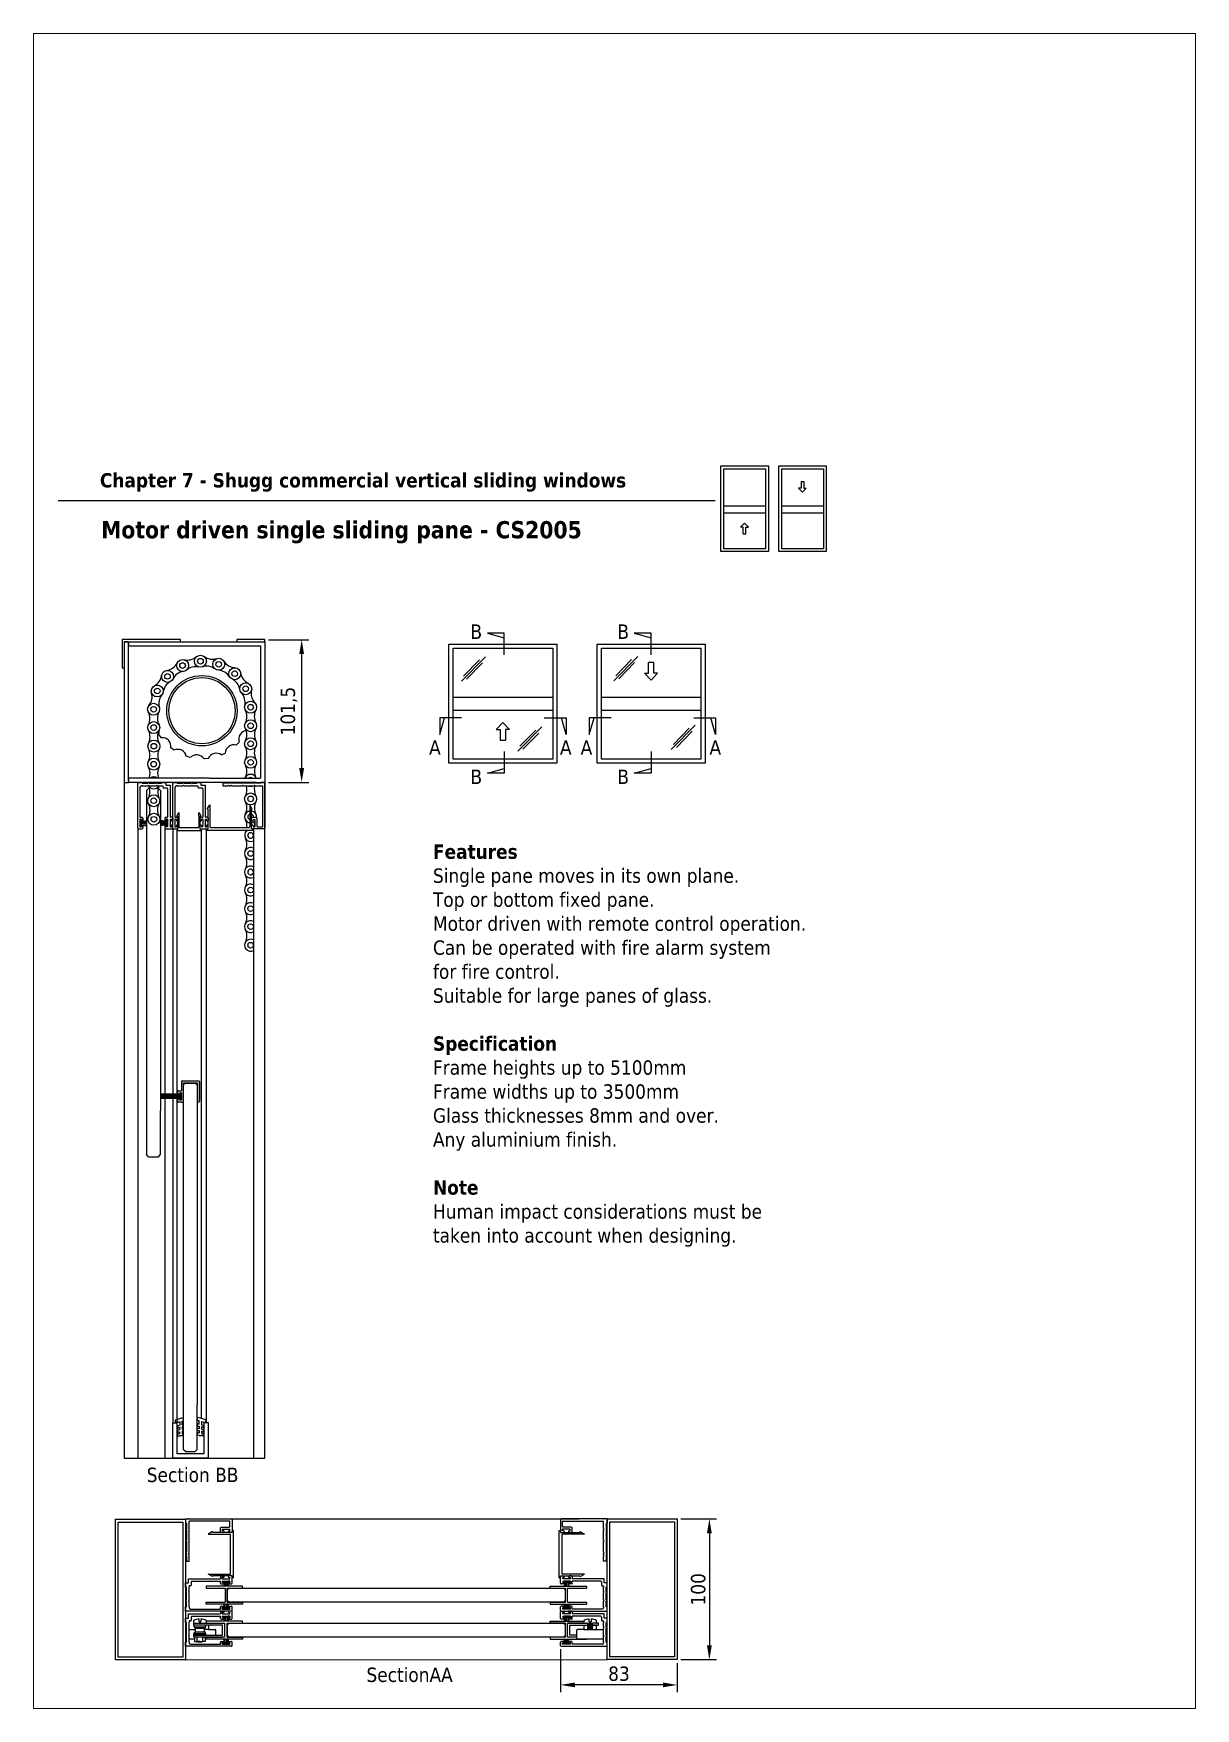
# Paper-space layout 'Layout1' of a CAD drawing. Header units: millimetres. Extents: x -4 to 198, y -1 to 290.
# The model-space entities are those that its viewports show. They can reach past a viewport. Long polylines and large blocks are cut down to what shows.
import ezdxf

# ---------------------------------------------------------------- set-up
doc = ezdxf.new("R2010")
doc.units = ezdxf.units.MM
for name, color, linetype in [('chain', 10, 'Continuous'), ('cog', 50, 'Continuous'), ('glass', 170, 'Continuous'), ('guides', 94, 'Continuous'), ('layout', 18, 'Continuous'), ('seals', 111, 'Continuous')]:
    doc.layers.add(name, color=color, linetype=linetype)
doc.styles.get("Standard").update_dxf_attribs({"font": 'TAHOMA.TTF'})
doc.dimstyles.new('ISO-25', dxfattribs={"dimtxt": 2.5, "dimasz": 2.5, "dimexe": 1.25, "dimexo": 0.625, "dimtad": 1, "dimtxsty": 'Standard', "dimcen": 2.5, "dimadec": 0, "dimazin": 0, "dimtfac": 1, "dimtmove": 0, "dimatfit": 3, "dimfxl": 0, "dimarcsym": 0})

psp = doc.layouts.get("Layout1")

# ---------------------------------------------------------------- texts
at = {"layer": 'guides', "color": 7}
for s, p in [('Section BB', (15.6899, 38.1642)), ('SectionAA', (53.8849, 3.4361))]:
    psp.add_text(s, height=2.5, dxfattribs=at).set_placement(p)
at = {"layer": 'layout', "color": 7}
for s, p in [('B', (71.9666, 184.6668)), ('B', (97.4993, 184.6668)), ('A', (64.7701, 164.5658)), ('A', (87.5252, 164.5658)), ('A', (91.1143, 164.5658)), ('A', (113.5105, 164.5658)), ('B', (71.9666, 159.455)), ('B', (97.4993, 159.455))]:
    psp.add_text(s, height=2.5, dxfattribs=at).set_placement(p)
at = {"layer": 'layout', "color": 7, "char_height": 2.5, "attachment_point": 1}
for s, insert, width in [('{\\fTahoma|b1|i0|c0|p34;\\P       Chapter 7 - Shugg commercial vertical sliding windows\\P\\P\\H1.2x;      Motor driven single sliding pane - CS2005}', (0.3609, 217.6355), 151.149571), ('{\\fTahoma|b1|i0|c0|p34;Features\\P}Single pane moves in its own plane.\\PTop or bottom fixed pane.\\PMotor driven with remote control operation.\\PCan be operated with fire alarm system for fire control.\\PSuitable for large panes of glass.\\P\\P{\\fTahoma|b1|i0|c0|p34;Specification}\\PFrame heights up to 5100mm\\PFrame widths up to 3500mm\\PGlass thicknesses 8mm and over.\\PAny aluminium finish.\\P\\P{\\fTahoma|b1|i0|c0|p34;Note\\P}Human impact considerations must be taken into account when designing.', (65.4457, 148.9468), 63.249694)]:
    psp.add_mtext(s, dxfattribs=dict(at, insert=insert, width=width))

msp = doc.modelspace()

# ---------------------------------------------------------------- blocks, each defined once
blk = doc.blocks.new('*D0')
at = {"layer": 'Defpoints', "color": 0}
for p in [(107.92, 31.75), (107.92, 7.31), (113.49, 7.31)]:
    blk.add_point(p, dxfattribs=at)
at = {"layer": 'guides', "color": 0, "lineweight": -2}
for p, q in [((108.54, 31.75), (114.74, 31.75)), ((113.49, 29.25), (113.49, 9.81)), ((108.54, 7.31), (114.74, 7.31))]:
    blk.add_line(p, q, dxfattribs=at)
at = {"layer": 'guides', "color": 0}
for points in [[(113.07, 29.25), (113.91, 29.25), (113.49, 31.75)], [(113.07, 9.81), (113.91, 9.81), (113.49, 7.31)]]:
    blk.add_solid(points, dxfattribs=at)
at = {"layer": 'guides', "color": 0, "insert": (111.56, 19.53), "char_height": 2.5, "attachment_point": 5, "rotation": 90}
blk.add_mtext('100', dxfattribs=at)
blk = doc.blocks.new('*D1')
at = {"layer": 'Defpoints', "color": 0}
for p in [(87.63, 9.76), (107.92, 7.31), (87.63, 2.92)]:
    blk.add_point(p, dxfattribs=at)
at = {"layer": 'guides', "color": 0, "lineweight": -2}
for p, q in [((87.63, 9.14), (87.63, 1.67)), ((107.92, 6.68), (107.92, 1.67)), ((105.42, 2.92), (90.13, 2.92))]:
    blk.add_line(p, q, dxfattribs=at)
at = {"layer": 'guides', "color": 0}
for points in [[(90.13, 3.34), (90.13, 2.51), (87.63, 2.92)], [(105.42, 3.34), (105.42, 2.51), (107.92, 2.92)]]:
    blk.add_solid(points, dxfattribs=at)
at = {"layer": 'guides', "color": 0, "insert": (97.78, 4.85), "char_height": 2.5, "attachment_point": 5}
blk.add_mtext('83', dxfattribs=at)
blk = doc.blocks.new('*D2')
at = {"layer": 'Defpoints', "color": 0}
for p in [(36.21, 184.52), (36.24, 159.72), (42.62, 159.72)]:
    blk.add_point(p, dxfattribs=at)
at = {"layer": 'layout', "color": 0, "lineweight": -2}
for p, q in [((36.83, 184.52), (43.87, 184.52)), ((42.62, 182.02), (42.62, 162.22)), ((36.87, 159.72), (43.87, 159.72))]:
    blk.add_line(p, q, dxfattribs=at)
at = {"layer": 'layout', "color": 0}
for points in [[(42.2, 182.02), (43.04, 182.02), (42.62, 184.52)], [(42.2, 162.22), (43.04, 162.22), (42.62, 159.72)]]:
    blk.add_solid(points, dxfattribs=at)
at = {"layer": 'layout', "color": 0, "insert": (40.41, 172.12), "char_height": 2.5, "attachment_point": 5, "rotation": 90}
blk.add_mtext('101,5', dxfattribs=at)

# ---------------------------------------------------------------- dimensions: what is measured, and where the dimension line sits
at = {"layer": 'guides', "color": 7}
dim = psp.add_linear_dim(base=(113.4912, 7.305), p1=(107.9199, 31.7452), p2=(107.9199, 7.305), angle=90, dimstyle='ISO-25', override={"dimlfac": -4.09162}, dxfattribs=at)
dim.commit()
dim.dimension.update_dxf_attribs({"geometry": '*D0', "text_midpoint": (111.565, 19.5251)})
dim = psp.add_linear_dim(base=(87.6345, 2.9225), p1=(107.9199, 7.305), p2=(87.6345, 9.7604), dimstyle='ISO-25', override={"dimlfac": -4.09162}, dxfattribs=at)
dim.commit()
dim.dimension.update_dxf_attribs({"geometry": '*D1', "text_midpoint": (97.7772, 4.8546)})
at = {"layer": 'layout', "color": 7}
dim = psp.add_linear_dim(base=(42.6192, 159.7154), p1=(36.2086, 184.5222), p2=(36.2446, 159.7154), angle=90, dimstyle='ISO-25', override={"dimlfac": -4.09162}, dxfattribs=at)
dim.commit()
dim.dimension.update_dxf_attribs({"geometry": '*D2', "text_midpoint": (40.4084, 172.1188)})

# ---------------------------------------------------------------- linework, layer by layer
for p, q in [((-97.7, 367), (-97.7, 364)), ((-0.7, 368.5), (-20.7, 368.5)), ((-20.7, 368.5), (-20.7, 367)), ((-0.7, 367), (-0.7, 368.5)), ((-100.7, 267), (-100.7, -213.3)), ((-97.7, 270), (-97.7, 267)), ((-40.3, 270), (-3.7, 270)), ((-6.8, 267), (-0.7, 267)), ((-0.7, -213.3), (-0.7, 267)), ((-66.1, -188.3), (-63.1, -188.3)), ((-44.1, -188), (-41.1, -188)), ((-100.7, -213.3), (-0.7, -213.3))]:
    msp.add_line(p, q)
at = {"color": 7}
for p, q in [((-107, -356.8), (-107, -256.8)), ((-107, -256.8), (-57, -256.8)), ((-105, -258.8), (-59, -258.8)), ((-105, -354.8), (-105, -258.8)), ((-59, -258.8), (-59, -354.8)), ((-57, -256.8), (-57, -356.8)), ((-24.5, -256.6), (222.8, -256.6)), ((242.7, -256.6), (292.7, -256.6)), ((242.7, -356.6), (242.7, -256.8)), ((244.7, -354.6), (244.7, -258.6)), ((244.7, -258.6), (290.7, -258.6)), ((290.7, -258.6), (290.7, -354.6)), ((292.7, -256.6), (292.7, -356.6)), ((-51.3, -332.2), (-51.3, -330.7)), ((-51.3, -330.7), (-29.3, -330.7)), ((-30.8, -332.2), (-51.2, -332.2)), ((-51.1, -332.2), (-51, -332.2)), ((-30.8, -339.1), (-30.8, -332.2)), ((-29.3, -330.7), (-29.3, -340.6)), ((214.7, -340.6), (214.7, -330.7)), ((214.7, -330.7), (226.4, -330.7)), ((216.2, -339.1), (216.2, -332.2)), ((216.2, -332.2), (228.9, -332.2)), ((236.7, -330.7), (232.4, -330.7)), ((232.4, -332.2), (236.7, -332.2)), ((236.7, -332.2), (236.7, -330.7)), ((-59, -335.2), (-59, -335.2)), ((-51.3, -340.6), (-51.3, -339.1)), ((-51.3, -339.1), (-30.8, -339.1)), ((-29.3, -340.6), (-51.3, -340.6)), ((-27.5, -340.6), (-27.5, -340.6)), ((-27.5, -340.6), (-27.5, -340.6)), ((-27.5, -340.6), (-27.5, -340.6)), ((221.2, -340.6), (214.7, -340.6)), ((221.2, -339.1), (216.2, -339.1)), ((-57, -356.8), (-107, -356.8)), ((-59, -354.8), (-105, -354.8)), ((-57, -356.8), (242.7, -356.6)), ((292.7, -356.6), (242.7, -356.6)), ((290.7, -354.6), (244.7, -354.6))]:
    msp.add_line(p, q, dxfattribs=at)
for points in [[(-100.7, 367), (-60.7, 367), (-60.7, 368.5), (-102.2, 368.5), (-102.2, 348.5), (-100.7, 348.5)], [(-97.7, 367), (-100.7, 367), (-100.7, 267), (-97.7, 267), (-97.7, 364)], [(-97.7, 367), (-0.7, 367), (-0.7, 267)], [(-97.7, 364), (-3.7, 364), (-3.7, 270)], [(-40.3, 270), (-97.7, 270)], [(-6.8, 267), (-97.7, 267)], [(-41.1, -188), (-41.1, -213.3), (-66.1, -213.3), (-66.1, -188.3)], [(-44.1, -188), (-44.1, -210.3), (-63.1, -210.3), (-63.1, -188.3)]]:
    msp.add_lwpolyline(points)
msp.add_lwpolyline([(-97.7, 367), (-97.7, 367), (-97.7, 364), (-97.7, 364)], close=True)
for radius in [25, 23.5]:
    msp.add_circle((-45.4, 318), radius)
at = {"layer": 'chain', "color": 1}
for p, q in [((-50.6, -333.3), (-50.3, -333.3)), ((-43.1, -333.3), (-43.3, -333.3)), ((-42.6, -333.2), (-42.6, -332.3)), ((-43.1, -337.9), (-43.3, -337.9)), ((-42.6, -338.9), (-42.6, -338))]:
    msp.add_line(p, q, dxfattribs=at)
at = {"layer": 'chain', "color": 220}
for p, q in [((-42.5, -330.7), (-29.3, -330.7)), ((-29.3, -330.7), (-29.3, -340.6)), ((-29.3, -340.6), (-42.5, -340.6))]:
    msp.add_line(p, q, dxfattribs=at)
at = {"layer": 'chain'}
for centre, radius in [((-46.5, 353.2), 4.25), ((-69.9, 342.4), 4.25), ((-59.2, 350.1), 4.25), ((-59.2, 350.1), 2), ((-46.5, 353.2), 2), ((-33.5, 351), 4.25), ((-33.5, 351), 2), ((-22.1, 344.3), 4.25), ((-22.1, 344.3), 2), ((-77.2, 332), 4.25), ((-77.2, 332), 2), ((-69.9, 342.4), 2), ((-14.3, 333.6), 4.25), ((-14.3, 333.6), 2), ((-79.8, 319), 4.25), ((-10.8, 320.5), 4.25), ((-10.8, 320.5), 2), ((-79.7, 306), 4.25), ((-79.8, 319), 2), ((-10.8, 307.3), 4.25), ((-79.7, 306), 2), ((-10.8, 294.5), 4.25), ((-10.8, 307.3), 2), ((-79.6, 292.8), 4.25), ((-79.6, 292.8), 2), ((-10.8, 294.5), 2), ((-79.7, 280), 4.25), ((-79.7, 280), 2), ((-10.8, 281.3), 4.25), ((-10.8, 281.3), 2), ((-79.7, 254), 4.25), ((-79.7, 254), 2), ((-10.8, 255.3), 4.25), ((-10.8, 255.3), 2), ((-79.6, 240.8), 4.25), ((-79.6, 240.8), 2), ((-10.8, 216.5), 2), ((-10.8, 190.5), 2), ((-10.8, 177.3), 2), ((-10.8, 164.5), 2), ((-10.8, 151.3), 2)]:
    msp.add_circle(centre, radius, dxfattribs=at)
for centre, radius, start, end in [((-71.9, 356.6), 10, 277.891, 333.1157), ((-57.2, 336), 10, 97.891, 153.1157), ((-42.1, 339.7), 10, 52.9699, 108.1946), ((-37.9, 364.6), 10, 232.9699, 288.1946), ((-28.4, 331.6), 10, 8.2792, 63.5039), ((-8, 346.4), 10, 188.2792, 243.5039), ((-90.9, 328), 10, 321.0765, 16.3013), ((-66.1, 323), 10, 141.0765, 196.3013), ((-23.4, 313.9), 10, 332.6331, 27.8578), ((1.8, 314), 10, 152.6331, 207.8578), ((-92.3, 299.3), 10, 332.6331, 27.8578), ((-67, 299.5), 10, 152.6331, 207.8578), ((-92.4, 286.5), 10, 333.0797, 26.4134), ((-66.9, 286.3), 10, 153.0797, 206.4134), ((-23.4, 287.9), 10, 332.6331, 27.8578), ((1.8, 288), 10, 152.6331, 207.8578), ((-92.3, 273.3), 10, 340.3168, 27.8578), ((-67, 273.5), 10, 152.6331, 200.343), ((-79.6, 266.8), 4.25, 177.541, 182.2143), ((-92.4, 260.5), 10, 333.0797, 26.4134), ((-79.6, 266.8), 4.25, 206.4134, 326.8361), ((-79.6, 266.8), 4.25, 48.4853, 131.5147), ((-79.6, 266.8), 2, 2.5338, 5.2309), ((-66.9, 260.3), 10, 155.6267, 206.4134), ((-10.8, 268.5), 4.25, 19.8182, 160.1818), ((-23.4, 261.9), 10, 27.3418, 27.8578), ((-23.4, 261.9), 10, 332.6331, 15.0679), ((-10.8, 268.5), 2, 46.0918, 133.9082), ((-10.8, 268.5), 4.25, 252.7618, 287.2382), ((1.8, 262), 10, 164.232, 207.8578), ((1.8, 262), 10, 152.6331, 153.3112), ((-92.3, 247.3), 10, 332.6331, 27.8578), ((-67, 247.5), 10, 152.6331, 207.8578), ((-10.8, 242.5), 4.25, 354.3263, 315.0424), ((-23.4, 235.9), 10, 354.698, 27.8578), ((-10.8, 242.5), 2, 104.5369, 255.4631), ((-10.8, 242.5), 2, 349.3884, 68.0377), ((-10.8, 242.5), 2, 291.9623, 292.254), ((1.8, 236), 10, 164.7468, 183.1561), ((-10.8, 229.3), 4.25, 121.4284, 297.1809), ((-23.4, 235.9), 10, 332.6331, 342.998), ((-10.8, 229.3), 2, 13.9032, 346.0968), ((-10.8, 216.5), 4.25, 61.9582, 298.0418), ((-23.4, 209.9), 10, 332.6331, 27.8578), ((-10.8, 203.3), 4.25, 62.8191, 297.1809), ((-10.8, 203.3), 2, 13.9032, 346.0968), ((-10.8, 190.5), 4.25, 61.9582, 298.0418), ((-10.8, 177.3), 4.25, 62.8191, 297.1809), ((-23.4, 183.9), 10, 332.6331, 27.8578), ((-10.8, 164.5), 4.25, 61.79, 298.21), ((-10.8, 151.3), 4.25, 62.6523, 297.3477), ((-23.4, 157.9), 10, 332.6331, 27.8578)]:
    msp.add_arc(centre, radius, start, end, dxfattribs=at)
at = {"layer": 'chain', "color": 1}
for centre, radius, start, end in [((-55.8, 364), 10, 256.4114, 310.8499), ((-49.9, 339.3), 10, 76.4114, 130.8499), ((-34.2, 336.8), 10, 31.9629, 87.3095), ((-21.4, 358.6), 10, 211.9629, 267.3095), ((-84, 344.5), 10, 298.5519, 351.8118), ((-63.1, 329.9), 10, 118.5519, 171.8118), ((-24.7, 323.9), 10, 346.5056, 43.2932), ((-0.5, 330.3), 10, 166.5056, 223.2932), ((-92.4, 312.4), 10, 333.4383, 27.7133), ((-67.1, 312.6), 10, 153.4383, 207.7133), ((-23.5, 301), 10, 333.0797, 26.4134), ((1.9, 300.9), 10, 153.0797, 206.4134), ((-23.5, 275), 10, 333.0797, 26.4134), ((1.9, 274.9), 10, 153.0797, 206.4134), ((-23.5, 249), 10, 333.0797, 26.4134), ((1.9, 248.9), 10, 153.0797, 206.4134), ((-23.5, 223), 10, 333.0797, 26.4134), ((-23.5, 197), 10, 333.0797, 26.4134), ((-23.5, 171), 10, 333.0797, 26.4134), ((-51, -332.3), 0.1, 90, 180), ((-42.7, -332.3), 0.1, 0, 90), ((-42.7, -333.2), 0.1, 270, 0), ((-50.3, -337.6), 0.25, 180, 270), ((-42.7, -338), 0.1, 0, 90), ((-42.7, -338.9), 0.1, 270, 0)]:
    msp.add_arc(centre, radius, start, end, dxfattribs=at)
at = {"layer": 'cog', "color": 56}
for p, q in [((-74.1, 298.8), (-76.1, 301)), ((-65.2, 289.9), (-67.6, 291.7)), ((-31.5, 286.6), (-28.8, 287.8)), ((-21, 293.6), (-18.9, 295.7)), ((-53.7, 284.7), (-56.5, 285.6)), ((-40.9, 284), (-43.9, 283.8))]:
    msp.add_line(p, q, dxfattribs=at)
at = {"layer": 'cog', "color": 18}
for p, q in [((-51.4, -329.1), (-51.4, -330.3)), ((-48.5, -330.7), (-45.1, -330.7)), ((-47.4, -329.8), (-47.4, -327.8)), ((-47.4, -329.8), (-46.2, -329.8)), ((-46.2, -327.8), (-46.2, -329.8)), ((-42.2, -329.1), (-42.2, -329.2)), ((-50.8, -340.8), (-50.8, -343.3)), ((-49.1, -340.6), (-50.6, -340.6)), ((-50.6, -343.6), (-45.1, -343.6)), ((-50.6, -343.6), (-49.1, -343.6)), ((-48.8, -343.3), (-48.8, -340.8)), ((-46.8, -343.6), (-48.6, -343.6)), ((-48.6, -343.6), (-48.6, -343.6)), ((-48.6, -343.6), (-48.6, -343.9)), ((-48.6, -343.9), (-45.1, -343.9)), ((-45.1, -340.6), (-46.8, -340.6)), ((-44.8, -343.6), (-45.1, -343.6)), ((-45.1, -343.9), (-45.1, -343.6)), ((-44.8, -343.3), (-44.8, -340.8)), ((-43.1, -343.6), (-44.8, -343.6)), ((-42.8, -340.6), (-42.8, -340.6)), ((-42.8, -342.1), (-42.8, -340.8)), ((-42.8, -343.3), (-42.8, -342.1))]:
    msp.add_line(p, q, dxfattribs=at)
at = {"layer": 'cog', "color": 1}
for p, q in [((-51.1, -332.3), (-51.1, -333.2)), ((-51, -333.3), (-50.6, -333.3)), ((-50.3, -333.3), (-43.3, -333.3)), ((-42.7, -332.2), (-49.5, -332.2)), ((-42.7, -333.3), (-43.1, -333.3)), ((-51.1, -338.9), (-51.1, -338)), ((-51, -337.9), (-43.3, -337.9)), ((-51, -337.9), (-50.6, -337.9)), ((-51, -339), (-42.7, -339)), ((-50.6, -333.5), (-50.6, -334)), ((-50.6, -337.6), (-50.6, -337.1)), ((-50.3, -334.3), (-50.1, -334.3)), ((-50.3, -336.9), (-50.1, -336.9)), ((-50.1, -336.9), (-50.1, -334.3)), ((-50.1, -334.3), (-43.6, -334.3)), ((-50.1, -336.9), (-43.6, -336.9)), ((-43.3, -334.3), (-43.6, -334.3)), ((-43.6, -336.9), (-43.6, -334.3)), ((-43.3, -336.9), (-43.6, -336.9)), ((-43.1, -333.5), (-43.1, -334)), ((-43.1, -337.6), (-43.1, -337.1)), ((-42.7, -337.9), (-43.1, -337.9))]:
    msp.add_line(p, q, dxfattribs=at)
at = {"layer": 'cog', "color": 92}
for p, q in [((-40.5, -332.2), (-49.5, -332.2)), ((-40.5, -335.2), (-40.5, -332.2)), ((226.2, -332.2), (226.2, -335.2)), ((235.2, -332.2), (232.4, -332.2)), ((235.2, -335.2), (235.2, -332.2)), ((-54.5, -341.3), (-54.5, -335.6)), ((-54.1, -335.2), (-50.1, -335.2)), ((-54.1, -341.7), (-50.8, -341.7)), ((-40.5, -335.2), (-43.6, -335.2)), ((-42.8, -341.7), (-42.5, -341.7)), ((-40.5, -335.2), (-35.9, -335.2)), ((-35.5, -339.1), (-35.5, -335.6)), ((221.2, -341.3), (221.2, -335.6)), ((226.2, -335.2), (221.6, -335.2)), ((221.6, -341.7), (239.8, -341.7)), ((226.2, -335.2), (235.2, -335.2)), ((235.2, -335.2), (239.8, -335.2)), ((240.2, -341.3), (240.2, -335.2))]:
    msp.add_line(p, q, dxfattribs=at)
at = {"layer": 'cog', "color": 77}
for p, q in [((226.1, -329.1), (226.1, -330.3)), ((226.5, -330.7), (229, -330.7)), ((228.8, -331.1), (229, -331)), ((228.8, -331.1), (229, -331.3)), ((228.8, -331.6), (229, -331.5)), ((228.8, -331.6), (229, -331.7)), ((228.8, -332.1), (229, -332)), ((228.8, -332.1), (229, -332.2)), ((228.8, -332.6), (229, -332.5)), ((228.8, -332.6), (229, -332.7)), ((228.8, -333.1), (229, -333)), ((228.8, -333.1), (229, -333.2)), ((229, -331), (229, -330.7)), ((229, -330.7), (232.4, -330.7)), ((229, -331), (232.4, -331.5)), ((229, -331.3), (232.4, -331.7)), ((229, -331.5), (229, -331.3)), ((229, -331.5), (232.4, -332)), ((229, -331.7), (232.4, -332.2)), ((229, -332), (229, -331.7)), ((229, -332), (230.3, -332.2)), ((229, -332.2), (232.4, -332.7)), ((229, -332.5), (229, -332.2)), ((229, -332.5), (232.4, -332.9)), ((229, -332.7), (232.4, -333.1)), ((229, -333), (229, -332.7)), ((229, -333), (232.4, -333.4)), ((229, -333.2), (232.4, -333.6)), ((229, -333.4), (229, -333.2)), ((230.1, -329.8), (230.1, -327.8)), ((230.1, -329.8), (231.3, -329.8)), ((230.3, -332.2), (232.4, -332.4)), ((231.3, -327.8), (231.3, -329.8)), ((231.3, -327.8), (231.3, -327.8)), ((232.4, -331.5), (232.4, -330.7)), ((232.4, -331.5), (232.6, -331.6)), ((232.4, -331.7), (232.6, -331.6)), ((232.4, -332), (232.4, -331.7)), ((232.4, -332), (232.6, -332.1)), ((232.4, -332.2), (232.6, -332.1)), ((232.4, -332.4), (232.4, -332.2)), ((232.4, -332.4), (232.6, -332.6)), ((232.4, -332.7), (232.6, -332.6)), ((232.4, -332.9), (232.4, -332.7)), ((232.4, -332.9), (232.6, -333)), ((232.4, -333.1), (232.6, -333)), ((232.4, -333.4), (232.4, -333.1)), ((232.4, -333.4), (232.6, -333.5)), ((234.9, -330.7), (235, -330.7)), ((235.3, -330.3), (235.3, -329.1)), ((228.8, -333.5), (229, -333.4)), ((228.8, -333.5), (229, -333.7)), ((228.8, -334), (229, -333.9)), ((228.8, -334), (229, -334.1)), ((228.8, -334.5), (229, -334.4)), ((228.8, -334.5), (229, -334.6)), ((229, -333.4), (232.4, -333.9)), ((229, -333.7), (232.4, -334.1)), ((229, -333.9), (229, -333.7)), ((229, -333.9), (232.4, -334.4)), ((229, -334.1), (232.4, -334.6)), ((229, -334.4), (229, -334.1)), ((229, -334.4), (232.4, -334.8)), ((229, -334.6), (232.4, -335.1)), ((229, -334.6), (229, -335)), ((229, -335), (232.4, -335.1)), ((232.4, -333.6), (232.6, -333.5)), ((232.4, -333.9), (232.4, -333.6)), ((232.4, -333.9), (232.6, -334)), ((232.4, -334.1), (232.6, -334)), ((232.4, -334.4), (232.4, -334.1)), ((232.4, -334.4), (232.6, -334.5)), ((232.4, -334.6), (232.6, -334.5)), ((232.4, -334.8), (232.4, -334.6)), ((232.4, -334.8), (232.6, -335)), ((232.4, -335.1), (232.6, -335))]:
    msp.add_line(p, q, dxfattribs=at)
at = {"layer": 'cog', "color": 200}
msp.add_line((-35.5, -340.6), (-35.5, -340.6), dxfattribs=at)
at = {"layer": 'cog', "color": 56}
for centre, radius, start, end in [((-81.9, 302.9), 6.04, 342.173, 11.0048), ((-73.5, 292.8), 6.04, 349.493, 95.6988), ((-13.1, 297.8), 6.16, 94.8754, 199.0983), ((-62.5, 284.4), 6.08, 10.8254, 116.3542), ((-49.2, 280.3), 6.29, 33.1594, 135.2003), ((-35.2, 281.6), 6.18, 53.4105, 157.0983), ((-22.7, 287.7), 6.13, 73.7758, 178.3498)]:
    msp.add_arc(centre, radius, start, end, dxfattribs=at)
at = {"layer": 'cog', "color": 18}
for centre, radius, start, end in [((-51, -329.1), 0.4, 114.3039, 180), ((-51, -330.3), 0.4, 180, 269.9748), ((-46.8, -338.4), 10.6, 93.2864, 114.3039), ((-46.8, -338.4), 10.6, 65.5584, 86.8107), ((-42.6, -330.3), 0.4, 275.5242, 278.8459), ((-42.6, -329.1), 0.4, 0, 65.5584), ((-50.6, -340.8), 0.25, 90, 180), ((-50.6, -343.3), 0.25, 180, 270), ((-49.1, -340.8), 0.25, 0, 90), ((-49.1, -343.3), 0.25, 270, 0), ((-48.6, -340.8), 0.25, 90, 180), ((-48.6, -343.3), 0.25, 180, 270), ((-45.1, -340.8), 0.25, 0, 90), ((-45.1, -343.3), 0.25, 270, 0), ((-44.6, -340.8), 0.25, 90, 180), ((-44.6, -343.3), 0.25, 180, 270), ((-43.1, -340.8), 0.25, 0, 90), ((-43.1, -343.3), 0.25, 270, 0)]:
    msp.add_arc(centre, radius, start, end, dxfattribs=at)
at = {"layer": 'cog', "color": 1}
for centre, radius, start, end in [((-51, -333.2), 0.1, 180, 270), ((-50.3, -333.5), 0.25, 90, 180), ((-43.3, -333.5), 0.25, 0, 90), ((-51, -338), 0.1, 90, 180), ((-51, -338.9), 0.1, 180, 270), ((-50.3, -334), 0.25, 180, 270), ((-50.3, -337.1), 0.25, 90, 180), ((-43.3, -334), 0.25, 270, 0), ((-43.3, -337.1), 0.25, 0, 90), ((-43.3, -337.6), 0.25, 270, 0)]:
    msp.add_arc(centre, radius, start, end, dxfattribs=at)
at = {"layer": 'cog', "color": 200}
for centre, radius, start, end in [((230.7, -338.3), 10.6, 133.2211, 133.318), ((-54.1, -335.6), 0.4, 90, 180.0331)]:
    msp.add_arc(centre, radius, start, end, dxfattribs=at)
at = {"layer": 'cog', "color": 77}
for centre, radius, start, end in [((226.5, -329.1), 0.4, 114.3039, 180), ((226.5, -330.3), 0.4, 180, 269.9748), ((230.7, -338.4), 10.6, 93.2864, 114.3039), ((230.7, -338.4), 10.6, 65.5584, 86.8107), ((234.9, -330.3), 0.4, 275.5242, 0), ((234.9, -329.1), 0.4, 0, 65.5584)]:
    msp.add_arc(centre, radius, start, end, dxfattribs=at)
at = {"layer": 'cog', "color": 92}
for centre, start, end in [((-54.1, -341.3), 180.0331, 270), ((-35.9, -335.6), 0, 90), ((221.6, -335.6), 90, 180.0331), ((221.6, -341.3), 180.0331, 270), ((239.8, -335.6), 0, 90), ((239.8, -341.3), 270, 0)]:
    msp.add_arc(centre, 0.4, start, end, dxfattribs=at)
at = {"layer": 'glass', "color": 160}
for p, q in [((-83.4, 262.8), (-84.9, 261.3)), ((-83.4, 262.8), (-82.7, 262.8)), ((-76.6, 262.8), (-76.4, 262.8)), ((-74.9, 261.3), (-76.4, 262.8)), ((-84.9, 261.3), (-84.9, 33.9)), ((-74.9, 261.3), (-74.9, 33.9)), ((-57.2, 53.3), (-58.7, 51.8)), ((-58.7, 51.8), (-58.7, -175.5)), ((-57.2, 53.3), (-50.2, 53.3)), ((-48.7, 51.8), (-50.2, 53.3)), ((-48.7, 51.8), (-48.7, -175.5)), ((-84.9, 33.9), (-84.9, 2.4)), ((-74.9, 2.4), (-74.9, 33.9)), ((-83.4, 0.9), (-84.9, 2.4)), ((-83.4, 0.9), (-76.4, 0.9)), ((-76.4, 0.9), (-74.9, 2.4)), ((-58.7, -175.5), (-58.7, -207.1)), ((-48.7, -207.1), (-48.7, -175.5)), ((-57.2, -208.6), (-58.7, -207.1)), ((-57.2, -208.6), (-50.2, -208.6)), ((-50.2, -208.6), (-48.7, -207.1))]:
    msp.add_line(p, q, dxfattribs=at)
at = {"layer": 'glass', "color": 220}
for p, q in [((-16.5, -304.3), (-42.5, -304.3)), ((-42.5, -304.3), (-42.5, -305.8)), ((-42.5, -305.8), (-29, -305.8)), ((-29, -305.8), (-29, -315.7)), ((-27.5, -305.8), (-16.5, -305.8)), ((-27.5, -315.8), (-27.5, -305.8)), ((-16.5, -305.8), (-16.5, -304.3)), ((202.2, -305.8), (202.2, -304.3)), ((202.2, -304.3), (225.4, -304.3)), ((202.2, -305.8), (213.2, -305.8)), ((213.2, -315.8), (213.2, -305.8)), ((214.7, -315.7), (214.7, -305.8)), ((214.7, -305.8), (228.2, -305.8)), ((225.4, -304.3), (228.2, -304.3)), ((228.2, -304.3), (228.2, -305.8)), ((-42.5, -317.2), (-42.5, -315.7)), ((-42.5, -315.7), (-29, -315.7)), ((-16.5, -317.2), (-42.5, -317.2)), ((-27.5, -315.8), (-16.5, -315.8)), ((-16.5, -315.8), (-16.5, -317.2)), ((202.2, -315.8), (202.2, -317.2)), ((202.2, -315.8), (213.2, -315.8)), ((202.2, -317.2), (228.2, -317.2)), ((214.7, -315.7), (228.2, -315.7)), ((228.2, -315.7), (228.2, -317.2)), ((-16.5, -329.2), (-42.5, -329.2)), ((-42.5, -329.2), (-42.5, -330.7)), ((-27.5, -330.7), (-16.5, -330.7)), ((-27.5, -340.7), (-27.5, -330.7)), ((-16.5, -330.7), (-16.5, -329.2)), ((202.2, -330.7), (202.2, -329.2)), ((202.2, -329.2), (225.4, -329.2)), ((213.2, -330.7), (202.2, -330.7)), ((213.2, -340.7), (213.2, -330.7)), ((226.4, -330.7), (214.7, -330.7)), ((214.7, -340.6), (214.7, -330.7)), ((225.4, -329.2), (226.1, -329.2)), ((-42.5, -342.1), (-42.5, -340.6)), ((-16.5, -342.1), (-42.5, -342.1)), ((-27.5, -340.7), (-16.5, -340.7)), ((-16.5, -340.7), (-16.5, -342.1)), ((213.2, -340.7), (202.2, -340.7)), ((202.2, -340.7), (202.2, -342.1)), ((202.2, -342.1), (228.2, -342.1)), ((221.2, -340.6), (214.7, -340.6)), ((228.2, -342.1), (228.2, -341.7))]:
    msp.add_line(p, q, dxfattribs=at)
at = {"layer": 'glass', "color": 5}
for p, q in [((-26, -305.8), (-27.5, -307.3)), ((-27.5, -307.3), (-27.5, -314.3)), ((-26, -305.8), (211.7, -305.8)), ((211.7, -305.8), (213.2, -307.3)), ((213.2, -314.3), (213.2, -307.3)), ((-27.5, -314.3), (-26, -315.8)), ((211.7, -315.8), (-26, -315.8)), ((211.7, -315.8), (213.2, -314.3)), ((-26, -330.7), (-27.5, -332.2)), ((-27.5, -332.2), (-27.5, -339.2)), ((-26, -330.7), (211.7, -330.7)), ((211.7, -330.7), (213.2, -332.2)), ((213.2, -339.2), (213.2, -332.2)), ((-27.5, -339.2), (-26, -340.7)), ((211.7, -340.7), (-26, -340.7)), ((211.7, -340.7), (213.2, -339.2))]:
    msp.add_line(p, q, dxfattribs=at)
at = {"layer": 'glass', "color": 40}
for p, q in [((-44.3, -340.6), (-30.8, -340.6)), ((228.2, -340.4), (228.2, -340.4))]:
    msp.add_line(p, q, dxfattribs=at)
at = {"layer": 'guides', "color": 94}
for p, q in [((-91, 234.5), (-91, 267)), ((-91, 267), (-88, 267)), ((-89.5, 263.5), (-89.5, 242.2)), ((-88, 264.5), (-88.5, 264.5)), ((-88, 267), (-88, 266.5)), ((-88, 266.5), (-84, 266.5)), ((-88, 264.5), (-84, 264.5)), ((-84, 266.5), (-83.5, 267)), ((-84, 264.5), (-83.5, 265)), ((-83.5, 267), (-83, 266.5)), ((-83.5, 265), (-83, 264.5)), ((-83, 266.5), (-78, 266.5)), ((-83, 264.5), (-78, 264.5)), ((-78, 266.5), (-77.6, 267)), ((-78, 264.5), (-77.5, 265)), ((-77.6, 267), (-77.1, 266.5)), ((-77.5, 265), (-77.1, 264.5)), ((-77.1, 266.5), (-74.1, 266.5)), ((-77.1, 264.5), (-74.1, 264.5)), ((-74.1, 266.5), (-74.1, 267)), ((-74.1, 267), (-71.1, 267)), ((-73.1, 264.4), (-74.1, 264.5)), ((-73.1, 263.5), (-73.1, 264.4)), ((-71.1, 263), (-72.6, 263)), ((-71.1, 267), (-71.1, 265)), ((-71.1, 265), (-68.1, 265)), ((-70.3, 263), (-71.1, 263)), ((-69.8, 262.5), (-69.8, 244)), ((-68.1, 265), (-68.1, 244)), ((-66.1, 234.5), (-66.1, 267)), ((-66.1, 267), (-63.1, 267)), ((-64.6, 263.5), (-64.6, 242.2)), ((-63.1, 264.5), (-63.6, 264.5)), ((-63.1, 267), (-63.1, 266.5)), ((-63.1, 266.5), (-59.1, 266.5)), ((-63.1, 264.5), (-59.1, 264.5)), ((-59.1, 266.5), (-58.6, 267)), ((-59.1, 264.5), (-58.6, 265)), ((-58.6, 267), (-58.1, 266.5)), ((-58.6, 265), (-58.1, 264.5)), ((-58.1, 266.5), (-53.1, 266.5)), ((-58.1, 264.5), (-53.1, 264.5)), ((-53.1, 266.5), (-52.6, 267)), ((-53.1, 264.5), (-52.6, 265)), ((-52.6, 267), (-52.1, 266.5)), ((-52.6, 265), (-52.1, 264.5)), ((-52.1, 266.5), (-49.1, 266.5)), ((-52.1, 264.5), (-49.1, 264.5)), ((-49.1, 266.5), (-49.1, 267)), ((-49.1, 267), (-46.1, 267)), ((-48.1, 264.4), (-49.1, 264.5)), ((-48.1, 263.5), (-48.1, 264.4)), ((-46.1, 263), (-47.6, 263)), ((-46.1, 267), (-46.1, 265)), ((-46.1, 265), (-43.1, 265)), ((-45.3, 263), (-46.1, 263)), ((-44.8, 262.5), (-44.8, 244)), ((-43.1, 265), (-43.1, 244)), ((-30, 266.5), (-30.6, 267)), ((-30.6, 267), (-30.6, 264.5)), ((-30.6, 264.5), (-27.1, 264.5)), ((-27, 266.5), (-30, 266.5)), ((-27.1, 264.5), (-26.6, 265)), ((-26.6, 267), (-27, 266.5)), ((-26.1, 266.5), (-26.6, 267)), ((-26.6, 265), (-26.1, 264.5)), ((-25.1, 266.5), (-26.1, 266.5)), ((-26.1, 264.5), (-25.1, 264.5)), ((-24.6, 267), (-25.1, 266.5)), ((-25.1, 264.5), (-24.6, 265)), ((-24.1, 266.5), (-24.6, 267)), ((-24.6, 265), (-24.1, 264.5)), ((-16.6, 266.5), (-24.1, 266.5)), ((-24.1, 264.5), (-16.6, 264.5)), ((-16.1, 267), (-16.6, 266.5)), ((-16.6, 264.5), (-16.1, 265)), ((-15.6, 266.5), (-16.1, 267)), ((-16.1, 265), (-15.6, 264.5)), ((-8.6, 266.5), (-15.6, 266.5)), ((-15.6, 264.5), (-8.6, 264.5)), ((-8.1, 267), (-8.6, 266.5)), ((-8.6, 264.5), (-8.1, 265)), ((-7.6, 266.5), (-8.1, 267)), ((-8.1, 265), (-7.6, 264.5)), ((-3.6, 266.5), (-7.6, 266.5)), ((-7.6, 264.5), (-2.1, 264.5)), ((-0.6, 267), (-3.6, 267)), ((-3.6, 267), (-3.6, 266.5)), ((-2.1, 235.9), (-2.1, 264.5)), ((-0.6, 267), (-0.7, 267)), ((-0.6, 267), (-0.6, 234.5)), ((-0.6, 264.5), (-0.6, 265)), ((-41.6, 248), (-39.8, 251)), ((-39.8, 251), (-39.8, 235.5)), ((-11.3, 251), (-11.3, 235.5)), ((-9.6, 248), (-11.3, 251)), ((-89.5, 242.2), (-89.5, 242.2)), ((-89.5, 242.2), (-88, 242.2)), ((-89.5, 241), (-89.5, 241)), ((-89.5, 241), (-89.5, 235.4)), ((-89.5, 241), (-88.5, 241)), ((-88.5, 241), (-88.5, 240)), ((-87.5, 241.7), (-87.5, 240)), ((-87.5, 239.5), (-87.5, 239.5)), ((-71.8, 241.7), (-71.8, 240)), ((-71.3, 242.2), (-69.8, 242.2)), ((-70.8, 240), (-70.8, 241)), ((-69.8, 241), (-70.8, 241)), ((-69.8, 244), (-69.8, 242.2)), ((-69.8, 241), (-69.8, 236.7)), ((-68.1, 244), (-68.1, 242.2)), ((-66.6, 242.2), (-68.1, 242.2)), ((-68.1, 241), (-68.1, 235.5)), ((-68.1, 241), (-67.1, 241)), ((-67.1, 240), (-67.1, 241)), ((-66.1, 241.7), (-66.1, 240)), ((-64.5, 242.2), (-64.6, 242.2)), ((-64.6, 242.2), (-63.1, 242.2)), ((-64.5, 241), (-64.6, 241)), ((-64.6, 241), (-64.6, 235.4)), ((-64.6, 241), (-63.6, 241)), ((-63.6, 241), (-63.6, 240)), ((-63.3, 243.1), (-62.1, 245.3)), ((-63.3, 243.1), (-62.6, 243.1)), ((-62.6, 233.9), (-62.6, 243.1)), ((-62.6, 241.7), (-62.6, 240)), ((-62.6, 239.5), (-62.6, 239.5)), ((-61.7, 244.1), (-61.7, 245.2)), ((-61.7, 235.4), (-61.7, 244.1)), ((-47.7, 243.1), (-47.7, 245.2)), ((-47.7, 243.1), (-47.7, 235.4)), ((-46, 243.1), (-47.2, 245.3)), ((-46, 243.1), (-46.8, 243.1)), ((-46.8, 243.1), (-46.8, 233.9)), ((-46.8, 241.7), (-46.8, 240)), ((-46.3, 242.2), (-44.8, 242.2)), ((-45.8, 240), (-45.8, 241)), ((-44.8, 241), (-45.8, 241)), ((-44.8, 244), (-44.8, 242.2)), ((-44.8, 241), (-44.8, 236.7)), ((-43.1, 244), (-43.1, 242.2)), ((-41.6, 242.2), (-43.1, 242.2)), ((-43.1, 241), (-43.1, 235.5)), ((-43.1, 241), (-42.1, 241)), ((-42.1, 240), (-42.1, 241)), ((-41.1, 248), (-41.6, 248)), ((-41.1, 234), (-41.1, 248)), ((-41.1, 241.7), (-41.1, 240)), ((-10.1, 234), (-10.1, 248)), ((-10.1, 248), (-9.6, 248)), ((-10.1, 240), (-10.1, 241.7)), ((-9.6, 242.2), (-6.8, 242.2)), ((-9.1, 240), (-9.1, 240.7)), ((-9.1, 240.7), (-7.8, 240.7)), ((-7.8, 240.7), (-7.8, 235.4)), ((-6.3, 241.7), (-6.3, 235.9)), ((-91, 234.5), (-91, -213.3)), ((-90.5, 234), (-89.5, 234)), ((-89.5, 235.4), (-89.5, 235.4)), ((-89.5, 235.4), (-88.5, 235.4)), ((-89.5, 234), (-88, 234)), ((-88.5, 236.2), (-88.5, 235.4)), ((-87.5, 236.2), (-87.5, 234.5)), ((-71.8, 236.2), (-71.8, 234.5)), ((-71.8, 234.5), (-71.8, -213.3)), ((-71.3, 236.7), (-71.3, 236.7)), ((-71.3, 234), (-66.6, 234)), ((-70.8, 236.7), (-70.8, 236.7)), ((-70.8, 236.2), (-70.8, 235.5)), ((-69.8, 235.5), (-70.8, 235.5)), ((-69.8, 236.7), (-69.8, 236.6)), ((-69.8, 235.5), (-69.8, 236.6)), ((-68.1, 235.5), (-67.1, 235.5)), ((-67.1, 236.2), (-67.1, 235.5)), ((-66.1, 234.5), (-66.1, 236.2)), ((-66.1, 234.5), (-66.1, -188.3)), ((-65.6, 234), (-64.6, 234)), ((-64.6, 235.4), (-64.6, 235.4)), ((-64.6, 235.4), (-63.6, 235.4)), ((-64.6, 234), (-63.1, 234)), ((-63.6, 236.2), (-63.6, 235.4)), ((-63.3, 233.9), (-62.6, 233.9)), ((-63.3, 233.9), (-63.3, 232.9)), ((-63.3, 232.9), (-46, 232.9)), ((-63.3, 232.9), (-63.3, -188.3)), ((-62.6, 236.2), (-62.6, 234.5)), ((-61.2, 234.9), (-48.2, 234.9)), ((-46.8, 236.2), (-46.8, 234.5)), ((-46, 233.9), (-46.8, 233.9)), ((-46.3, 236.7), (-46.3, 236.7)), ((-46.3, 234), (-41.6, 234)), ((-46, 233.9), (-46, 232.9)), ((-46, 232.9), (-46, -185)), ((-45.8, 236.7), (-45.8, 236.7)), ((-45.8, 236.2), (-45.8, 235.5)), ((-44.8, 235.5), (-45.8, 235.5)), ((-44.8, 236.7), (-44.8, 236.6)), ((-44.8, 235.5), (-44.8, 236.6)), ((-43.1, 235.5), (-42.1, 235.5)), ((-42.3, 233), (-42.3, 234)), ((-42.3, 234), (-41.1, 234)), ((-42.3, 233), (-8.8, 233)), ((-42.3, 233), (-42.3, -188)), ((-42.1, 236.2), (-42.1, 235.5)), ((-41.1, 234.5), (-41.1, 236.2)), ((-39.3, 235), (-11.8, 235)), ((-10.1, 234.5), (-10.1, 236.2)), ((-8.8, 234), (-10.1, 234)), ((-1.1, 234), (-9.6, 234)), ((-9.1, 236.2), (-9.1, 235.4)), ((-9.1, 235.4), (-7.8, 235.4)), ((-8.8, 233), (-8.8, 234)), ((-8.8, 233), (-8.8, -213.3)), ((-7.8, 235.4), (-7.8, 235.4)), ((-5.8, 235.4), (-2.6, 235.4)), ((-57, -256.6), (-24.5, -256.6)), ((-57, -256.6), (-57, -256.8)), ((-57, -256.6), (-57, -259.6)), ((-57, -259.6), (-56.5, -259.6)), ((-56.5, -259.6), (-56.5, -263.6)), ((-54.5, -256.6), (-55, -256.6)), ((-26, -258.1), (-54.5, -258.1)), ((-54.5, -263.6), (-54.5, -258.1)), ((-25.5, -261.9), (-25.5, -258.6)), ((-24, -257.1), (-24, -265.6)), ((209.7, -257.1), (209.7, -265.6)), ((242.7, -256.6), (210.2, -256.6)), ((211.1, -261.9), (211.1, -258.6)), ((211.6, -258.1), (240.2, -258.1)), ((240.2, -256.6), (240.7, -256.6)), ((240.2, -263.6), (240.2, -258.1)), ((242.7, -259.6), (242.2, -259.6)), ((242.2, -259.6), (242.2, -263.6)), ((242.7, -256.6), (242.7, -256.8)), ((242.7, -256.6), (242.7, -259.6)), ((-56.5, -263.6), (-57, -264.1)), ((-57, -264.1), (-56.5, -264.6)), ((-56.5, -271.6), (-57, -272.1)), ((-57, -272.1), (-56.5, -272.6)), ((-56.5, -264.6), (-56.5, -271.6)), ((-56.5, -272.6), (-56.5, -280.1)), ((-55, -264.1), (-54.5, -263.6)), ((-54.5, -264.6), (-55, -264.1)), ((-55, -272.1), (-54.5, -271.6)), ((-54.5, -272.6), (-55, -272.1)), ((-54.5, -271.6), (-54.5, -264.6)), ((-54.5, -280.1), (-54.5, -272.6)), ((-38, -265.6), (-41, -267.4)), ((-41, -267.4), (-25.5, -267.4)), ((-38, -266.1), (-38, -265.6)), ((-24, -266.1), (-38, -266.1)), ((-32.2, -265.6), (-32.2, -262.9)), ((-31.7, -262.4), (-26, -262.4)), ((-30, -266.1), (-31.7, -266.1)), ((-30.8, -265.1), (-30.8, -263.9)), ((-30.8, -263.9), (-25.5, -263.9)), ((-30, -265.1), (-30.8, -265.1)), ((-26.2, -265.1), (-25.5, -265.1)), ((-24.5, -266.1), (-26.2, -266.1)), ((-25.5, -263.9), (-25.5, -263.9)), ((-25.5, -265.1), (-25.5, -263.9)), ((-25, -295.4), (-25, -267.9)), ((-23, -264.9), (-24, -264.9)), ((-24, -264.9), (-24, -266.1)), ((-23, -298.4), (-23, -264.9)), ((208.7, -298.4), (208.7, -264.9)), ((208.7, -264.9), (209.7, -264.9)), ((209.7, -264.9), (209.7, -266.1)), ((209.7, -266.1), (223.7, -266.1)), ((210.2, -266.1), (211.9, -266.1)), ((210.7, -295.4), (210.7, -267.9)), ((216.4, -263.9), (211.1, -263.9)), ((211.1, -263.9), (211.1, -263.9)), ((211.1, -265.1), (211.1, -263.9)), ((211.9, -265.1), (211.1, -265.1)), ((226.7, -267.4), (211.2, -267.4)), ((217.4, -262.4), (211.6, -262.4)), ((215.7, -265.1), (216.4, -265.1)), ((215.7, -266.1), (217.4, -266.1)), ((216.4, -265.1), (216.4, -263.9)), ((217.9, -265.6), (217.9, -262.9)), ((223.7, -266.1), (223.7, -265.6)), ((223.7, -265.6), (226.7, -267.4)), ((240.7, -264.1), (240.2, -263.6)), ((240.2, -264.6), (240.7, -264.1)), ((240.2, -271.6), (240.2, -264.6)), ((240.7, -272.1), (240.2, -271.6)), ((240.2, -272.6), (240.7, -272.1)), ((240.2, -280.1), (240.2, -272.6)), ((242.2, -263.6), (242.7, -264.1)), ((242.7, -264.1), (242.2, -264.6)), ((242.2, -264.6), (242.2, -271.6)), ((242.2, -271.6), (242.7, -272.1)), ((242.7, -272.1), (242.2, -272.6)), ((242.2, -272.6), (242.2, -280.1)), ((-56.5, -280.1), (-57, -280.6)), ((-57, -280.6), (-56.5, -281.1)), ((-56.5, -282.1), (-57, -282.6)), ((-57, -282.6), (-56.5, -283.1)), ((-56.5, -281.1), (-56.5, -282.1)), ((-56.5, -283.1), (-56.5, -286.1)), ((-55, -280.6), (-54.5, -280.1)), ((-54.5, -281.1), (-55, -280.6)), ((-55, -282.6), (-54.5, -282.1)), ((-54.5, -283.1), (-55, -282.6)), ((-54.5, -282.1), (-54.5, -281.1)), ((-54.5, -286.6), (-54.5, -283.1)), ((240.7, -280.6), (240.2, -280.1)), ((240.2, -281.1), (240.7, -280.6)), ((240.2, -282.1), (240.2, -281.1)), ((240.7, -282.6), (240.2, -282.1)), ((240.2, -283.1), (240.7, -282.6)), ((240.2, -286.6), (240.2, -283.1)), ((242.2, -280.1), (242.7, -280.6)), ((242.7, -280.6), (242.2, -281.1)), ((242.2, -281.1), (242.2, -282.1)), ((242.2, -282.1), (242.7, -282.6)), ((242.7, -282.6), (242.2, -283.1)), ((242.2, -283.1), (242.2, -286.1)), ((-56.5, -286.1), (-57, -286.6)), ((-57, -286.6), (-54.5, -286.6)), ((-41, -295.9), (-25.5, -295.9)), ((-38, -297.6), (-41, -295.9)), ((-24, -297.1), (-38, -297.1)), ((-38, -297.1), (-38, -297.6)), ((-32.2, -297.6), (-32.2, -299.1)), ((-31.7, -297.1), (-30, -297.1)), ((-24.5, -297.1), (-26.2, -297.1)), ((-24, -298.4), (-24, -297.1)), ((-24, -302.3), (-24, -297.6)), ((209.7, -298.4), (209.7, -297.1)), ((209.7, -297.1), (223.7, -297.1)), ((209.7, -302.3), (209.7, -297.6)), ((210.2, -297.1), (211.9, -297.1)), ((226.7, -295.9), (211.2, -295.9)), ((217.4, -297.1), (215.7, -297.1)), ((217.9, -297.6), (217.9, -299.1)), ((223.7, -297.6), (226.7, -295.9)), ((223.7, -297.1), (223.7, -297.6)), ((242.7, -286.6), (240.2, -286.6)), ((242.2, -286.1), (242.7, -286.6)), ((-57, -305.1), (-57, -302.1)), ((-57, -302.1), (-55, -302.1)), ((-56.5, -305.1), (-57, -305.1)), ((-57, -308.6), (-56.5, -308.1)), ((-56.5, -309.1), (-57, -308.6)), ((-56.5, -308.1), (-56.5, -305.1)), ((-56.5, -314.1), (-56.5, -309.1)), ((-55, -302.1), (-55, -299.1)), ((-55, -299.1), (-34, -299.1)), ((-55, -308.6), (-54.5, -308.1)), ((-54.5, -309.1), (-55, -308.6)), ((-53.5, -304.1), (-54.5, -304.1)), ((-54.5, -304.1), (-54.5, -305.1)), ((-54.5, -308.1), (-54.5, -305.1)), ((-54.5, -314.1), (-54.5, -309.1)), ((-53, -301.3), (-53, -302.1)), ((-53, -302.1), (-53, -303.6)), ((-52.5, -300.8), (-34, -300.8)), ((-34, -299.1), (-32.2, -299.1)), ((-34, -300.8), (-32.2, -300.8)), ((-32.2, -302.3), (-32.2, -300.8)), ((-31.7, -302.8), (-30, -302.8)), ((-30, -298.1), (-31, -298.1)), ((-31, -299.1), (-31, -298.1)), ((-31, -299.1), (-25.5, -299.1)), ((-31, -300.8), (-26.7, -300.8)), ((-31, -300.8), (-31, -301.8)), ((-30, -301.8), (-31, -301.8)), ((-25.5, -300.8), (-26.7, -300.8)), ((-26.7, -300.8), (-26.7, -300.8)), ((-26.7, -301.8), (-26.7, -301.8)), ((-26.7, -302.3), (-26.7, -302.3)), ((-26.2, -298.1), (-25.5, -298.1)), ((-26.2, -301.8), (-25.5, -301.8)), ((-26.2, -302.8), (-24.5, -302.8)), ((-25.5, -299.1), (-25.5, -298.1)), ((-25.5, -300.8), (-25.5, -301.8)), ((-24.9, -304.3), (-24.9, -304.2)), ((-23, -298.4), (-24, -298.4)), ((208.7, -298.4), (209.7, -298.4)), ((211.9, -302.8), (210.2, -302.8)), ((211.9, -298.1), (211.2, -298.1)), ((211.2, -299.1), (211.2, -298.1)), ((216.7, -299.1), (211.2, -299.1)), ((211.2, -300.8), (212.3, -300.8)), ((211.2, -300.8), (211.2, -301.8)), ((211.9, -301.8), (211.2, -301.8)), ((212.4, -300.8), (212.3, -300.8)), ((216.7, -300.8), (212.4, -300.8)), ((212.4, -301.8), (212.4, -301.8)), ((212.4, -302.3), (212.4, -302.3)), ((215.7, -298.1), (216.7, -298.1)), ((215.7, -301.8), (216.7, -301.8)), ((217.4, -302.8), (215.7, -302.8)), ((216.7, -299.1), (216.7, -298.1)), ((216.7, -300.8), (216.7, -301.8)), ((219.7, -299.1), (217.9, -299.1)), ((219.7, -300.8), (217.9, -300.8)), ((217.9, -302.3), (217.9, -300.8)), ((240.7, -299.1), (219.7, -299.1)), ((238.2, -300.8), (219.7, -300.8)), ((238.7, -301.3), (238.7, -302.1)), ((238.7, -302.1), (238.7, -303.6)), ((239.2, -304.1), (240.2, -304.1)), ((240.2, -304.1), (240.2, -305.1)), ((240.2, -308.1), (240.2, -305.1)), ((240.7, -308.6), (240.2, -308.1)), ((240.2, -309.1), (240.7, -308.6)), ((240.2, -314.1), (240.2, -309.1)), ((240.7, -302.1), (240.7, -299.1)), ((242.7, -302.1), (240.7, -302.1)), ((242.2, -308.1), (242.2, -305.1)), ((242.2, -305.1), (242.7, -305.1)), ((242.7, -308.6), (242.2, -308.1)), ((242.2, -309.1), (242.7, -308.6)), ((242.2, -314.1), (242.2, -309.1)), ((242.7, -305.1), (242.7, -302.1)), ((-57, -314.6), (-56.5, -314.1)), ((-56.5, -315.1), (-57, -314.6)), ((-57, -322.1), (-57, -319.1)), ((-57, -319.1), (-56.5, -319.1)), ((-56.5, -319.1), (-56.5, -315.1)), ((-55, -314.6), (-54.5, -314.1)), ((-54.5, -315.1), (-55, -314.6)), ((-54.5, -319.1), (-54.5, -315.1)), ((-54.5, -319.1), (-54.5, -319.6)), ((-53.5, -320.6), (-32.2, -320.6)), ((-32.2, -320.6), (-32.2, -319.1)), ((-32.2, -320.6), (-32.2, -320.6)), ((-31.7, -318.6), (-30, -318.6)), ((-31, -319.6), (-30, -319.6)), ((-31, -320.6), (-31, -319.6)), ((-31, -320.6), (-31, -320.6)), ((-31, -320.6), (-25.5, -320.6)), ((-29.5, -318.6), (-29.5, -318.6)), ((-26.2, -318.6), (-24.5, -318.6)), ((-26.2, -319.6), (-25.5, -319.6)), ((-25.5, -320.6), (-25.5, -319.6)), ((-25.5, -320.6), (-25.5, -320.6)), ((-24, -320.6), (-24, -319.1)), ((-24, -321.6), (-24, -320.6)), ((209.7, -320.6), (209.7, -319.1)), ((209.7, -321.6), (209.7, -320.6)), ((211.9, -318.6), (210.2, -318.6)), ((211.9, -319.6), (211.2, -319.6)), ((211.2, -320.6), (211.2, -319.6)), ((211.2, -320.6), (211.2, -320.6)), ((216.7, -320.6), (211.2, -320.6)), ((215.2, -318.6), (215.2, -318.6)), ((217.4, -318.6), (215.7, -318.6)), ((216.7, -319.6), (215.7, -319.6)), ((216.7, -320.6), (216.7, -319.6)), ((216.7, -320.6), (216.7, -320.6)), ((217.9, -320.6), (217.9, -319.1)), ((217.9, -320.6), (217.9, -320.6)), ((239.2, -320.6), (217.9, -320.6)), ((240.7, -314.6), (240.2, -314.1)), ((240.2, -315.1), (240.7, -314.6)), ((240.2, -319.1), (240.2, -315.1)), ((240.2, -319.1), (240.2, -319.6)), ((242.7, -314.6), (242.2, -314.1)), ((242.2, -315.1), (242.7, -314.6)), ((242.2, -319.1), (242.2, -315.1)), ((242.7, -319.1), (242.2, -319.1)), ((242.7, -322.1), (242.7, -319.1)), ((-24.5, -322.1), (-57, -322.1)), ((-57, -330.1), (-57, -327.1)), ((-57, -327.1), (-55, -327.1)), ((-56.5, -330.1), (-57, -330.1)), ((-57, -333.6), (-56.5, -333.1)), ((-56.5, -333.1), (-56.5, -330.1)), ((-55, -327.1), (-55, -324.1)), ((-55, -324.1), (-34, -324.1)), ((-55, -333.6), (-54.5, -333.1)), ((-53.5, -329.1), (-54.5, -329.1)), ((-54.5, -329.1), (-54.5, -330.1)), ((-54.5, -333.1), (-54.5, -330.1)), ((-53, -326.3), (-53, -327.1)), ((-53, -327.1), (-53, -328.6)), ((-52.5, -325.8), (-34, -325.8)), ((-34, -324.1), (-32.2, -324.1)), ((-34, -325.8), (-32.2, -325.8)), ((-32.2, -322.6), (-32.2, -324.1)), ((-32.2, -327.3), (-32.2, -325.8)), ((-31.7, -322.1), (-30, -322.1)), ((-31.7, -327.8), (-30, -327.8)), ((-30, -323.1), (-31, -323.1)), ((-31, -324.1), (-31, -323.1)), ((-31, -324.1), (-25.5, -324.1)), ((-31, -325.8), (-26.7, -325.8)), ((-31, -325.8), (-31, -326.8)), ((-30, -326.8), (-31, -326.8)), ((-25.5, -325.8), (-26.7, -325.8)), ((-26.7, -325.8), (-26.7, -325.8)), ((-26.7, -326.8), (-26.7, -326.8)), ((-26.7, -327.3), (-26.7, -327.3)), ((-24.5, -322.1), (-26.2, -322.1)), ((-26.2, -323.1), (-25.5, -323.1)), ((-26.2, -326.8), (-25.5, -326.8)), ((-26.2, -327.8), (-24.5, -327.8)), ((-25.5, -324.1), (-25.5, -323.1)), ((-25.5, -325.8), (-25.5, -326.8)), ((-24, -327.3), (-24, -322.6)), ((209.7, -327.3), (209.7, -322.6)), ((210.2, -322.1), (242.7, -322.1)), ((210.2, -322.1), (211.9, -322.1)), ((211.9, -327.8), (210.2, -327.8)), ((211.9, -323.1), (211.2, -323.1)), ((211.2, -324.1), (211.2, -323.1)), ((216.7, -324.1), (211.2, -324.1)), ((211.2, -325.8), (212.3, -325.8)), ((211.2, -325.8), (211.2, -326.8)), ((211.9, -326.8), (211.2, -326.8)), ((212.4, -325.8), (212.3, -325.8)), ((216.7, -325.8), (212.4, -325.8)), ((212.4, -326.8), (212.4, -326.8)), ((212.4, -327.3), (212.4, -327.3)), ((217.4, -322.1), (215.7, -322.1)), ((215.7, -323.1), (216.7, -323.1)), ((215.7, -326.8), (216.7, -326.8)), ((217.4, -327.8), (215.7, -327.8)), ((216.7, -324.1), (216.7, -323.1)), ((216.7, -325.8), (216.7, -326.8)), ((217.9, -322.6), (217.9, -324.1)), ((219.7, -324.1), (217.9, -324.1)), ((219.7, -325.8), (217.9, -325.8)), ((217.9, -327.3), (217.9, -325.8)), ((240.7, -324.1), (219.7, -324.1)), ((238.2, -325.8), (219.7, -325.8)), ((238.7, -326.3), (238.7, -327.1)), ((238.7, -327.1), (238.7, -328.6)), ((239.2, -329.1), (240.1, -329.1)), ((240.1, -329.1), (240.2, -330.1)), ((240.2, -333.1), (240.2, -330.1)), ((240.7, -333.6), (240.2, -333.1)), ((240.7, -327.1), (240.7, -324.1)), ((242.7, -327.1), (240.7, -327.1)), ((242.2, -333.1), (242.2, -330.1)), ((242.2, -330.1), (242.7, -330.1)), ((242.7, -333.6), (242.2, -333.1)), ((242.7, -330.1), (242.7, -327.1)), ((-56.5, -334.1), (-57, -333.6)), ((-57, -339.6), (-56.5, -339.1)), ((-56.5, -340.1), (-57, -339.6)), ((-57, -347.1), (-57, -344.1)), ((-57, -344.1), (-56.5, -344.1)), ((-56.5, -339.1), (-56.5, -334.1)), ((-56.5, -344.1), (-56.5, -340.1)), ((-54.5, -334.1), (-55, -333.6)), ((-55, -339.6), (-54.5, -339.1)), ((-54.5, -340.1), (-55, -339.6)), ((-54.5, -339.1), (-54.5, -334.1)), ((-54.5, -344.1), (-54.5, -340.1)), ((-54.5, -344.1), (-54.5, -344.6)), ((-32.2, -345.6), (-32.2, -344.1)), ((-31.7, -343.6), (-30, -343.6)), ((-31, -344.6), (-30, -344.6)), ((-31, -345.6), (-31, -344.6)), ((-29.5, -343.6), (-29.5, -343.6)), ((-26.2, -343.6), (-24.5, -343.6)), ((-26.2, -344.6), (-25.5, -344.6)), ((-25.5, -345.6), (-25.5, -344.6)), ((-24, -345.6), (-24, -344.1)), ((209.7, -345.6), (209.7, -344.1)), ((211.9, -343.6), (210.2, -343.6)), ((211.9, -344.6), (211.1, -344.6)), ((211.1, -345.6), (211.1, -344.6)), ((215.2, -343.6), (215.2, -343.6)), ((217.4, -343.6), (215.7, -343.6)), ((216.7, -344.6), (215.7, -344.6)), ((216.7, -345.6), (216.7, -344.6)), ((217.9, -345.6), (217.9, -344.1)), ((240.2, -334.1), (240.7, -333.6)), ((240.2, -339.1), (240.2, -334.1)), ((240.7, -339.6), (240.2, -339.1)), ((240.2, -340.1), (240.7, -339.6)), ((240.2, -344.1), (240.2, -340.1)), ((240.2, -344.1), (240.2, -344.6)), ((242.2, -334.1), (242.7, -333.6)), ((242.2, -339.1), (242.2, -334.1)), ((242.7, -339.6), (242.2, -339.1)), ((242.2, -340.1), (242.7, -339.6)), ((242.2, -344.1), (242.2, -340.1)), ((242.7, -344.1), (242.2, -344.1)), ((242.7, -347.1), (242.7, -344.1)), ((-24.5, -347.1), (-57, -347.1)), ((-53.5, -345.6), (-32.2, -345.6)), ((-32.2, -345.6), (-32.2, -345.6)), ((-31, -345.6), (-31, -345.6)), ((-31, -345.6), (-25.5, -345.6)), ((-25.5, -345.6), (-25.5, -345.6)), ((-24, -346.6), (-24, -345.6)), ((209.7, -346.6), (209.7, -345.6)), ((210.2, -347.1), (242.7, -347.1)), ((211.1, -345.6), (211.1, -345.6)), ((216.7, -345.6), (211.1, -345.6)), ((216.7, -345.6), (216.7, -345.6)), ((217.9, -345.6), (217.9, -345.6)), ((239.2, -345.6), (217.9, -345.6))]:
    msp.add_line(p, q, dxfattribs=at)
for centre, radius, start, end in [((-88.5, 263.5), 1, 90, 180), ((-72.6, 263.5), 0.5, 180, 269.9275), ((-70.3, 262.5), 0.5, 0, 90), ((-63.6, 263.5), 1, 90, 180), ((-47.6, 263.5), 0.5, 180, 269.9275), ((-45.3, 262.5), 0.5, 0, 90), ((-88, 240), 0.5, 180, 0), ((-88, 241.7), 0.5, 0, 90), ((-71.3, 241.7), 0.5, 90, 180), ((-71.3, 240), 0.5, 180, 0), ((-66.6, 240), 0.5, 180, 0), ((-66.6, 241.7), 0.5, 0, 90), ((-63.1, 240), 0.5, 180, 0), ((-63.1, 241.7), 0.5, 0, 90), ((-61.9, 245.2), 0.24, 0, 150.9864), ((-47.5, 245.2), 0.24, 29.6435, 180), ((-46.3, 241.7), 0.5, 90, 180), ((-46.3, 240), 0.5, 180, 0), ((-41.6, 240), 0.5, 180, 0), ((-41.6, 241.7), 0.5, 0, 90), ((-9.6, 241.7), 0.5, 90, 180), ((-9.6, 240), 0.5, 180, 0), ((-6.8, 241.7), 0.5, 0, 90), ((-90.5, 234.5), 0.5, 180, 270), ((-88, 236.2), 0.5, 0, 180), ((-88, 234.5), 0.5, 270, 0), ((-71.3, 236.2), 0.5, 90, 180), ((-71.3, 234.5), 0.5, 180, 270), ((-71.3, 236.2), 0.5, 0, 90), ((-66.6, 236.2), 0.5, 0, 180), ((-66.6, 234.5), 0.5, 270, 0), ((-65.6, 234.5), 0.5, 180, 270), ((-63.1, 236.2), 0.5, 0, 180), ((-63.1, 234.5), 0.5, 270, 0), ((-61.2, 235.4), 0.5, 180, 270), ((-48.2, 235.4), 0.5, 270, 0), ((-46.3, 236.2), 0.5, 90, 180), ((-46.3, 234.5), 0.5, 180, 270), ((-46.3, 236.2), 0.5, 0, 90), ((-41.6, 236.2), 0.5, 0, 180), ((-41.6, 234.5), 0.5, 270, 0), ((-39.3, 235.5), 0.5, 180, 270), ((-11.8, 235.5), 0.5, 270, 0), ((-9.6, 236.2), 0.5, 0, 180), ((-9.6, 234.5), 0.5, 180, 270), ((-5.8, 235.9), 0.5, 180, 270), ((-2.6, 235.9), 0.5, 270, 0), ((-1.1, 234.5), 0.5, 270, 0), ((-26, -258.6), 0.5, 0, 90), ((-26, -261.9), 0.5, 270, 0), ((-24.5, -257.1), 0.5, 0, 90), ((210.2, -257.1), 0.5, 90.0037, 180.0037), ((211.6, -258.6), 0.5, 90.0037, 180.0037), ((211.6, -261.9), 0.5, 180.0037, 270.0037), ((-31.7, -262.9), 0.5, 90, 180), ((-31.7, -265.6), 0.5, 180, 270), ((-30, -265.6), 0.5, 270, 90), ((-26.2, -265.6), 0.5, 90, 270), ((-25.5, -267.9), 0.5, 0, 90), ((-24.5, -265.6), 0.5, 270, 0), ((210.2, -265.6), 0.5, 180.0037, 270.0037), ((211.2, -267.9), 0.5, 90.0037, 180.0037), ((211.9, -265.6), 0.5, 270.0037, 90.0037), ((215.7, -265.6), 0.5, 90.0037, 270.0037), ((217.4, -262.9), 0.5, 0.0037, 90.0037), ((217.4, -265.6), 0.5, 270.0037, 0.0037), ((-31.7, -297.6), 0.5, 90, 180), ((-30, -297.6), 0.5, 270, 90), ((-26.2, -297.6), 0.5, 90, 270), ((-25.5, -295.4), 0.5, 270, 0), ((-24.5, -297.6), 0.5, 0, 90), ((210.2, -297.6), 0.5, 90.0037, 180.0037), ((211.2, -295.4), 0.5, 180.0037, 270.0037), ((211.9, -297.6), 0.5, 270.0037, 90.0037), ((215.7, -297.6), 0.5, 90.0037, 270.0037), ((217.4, -297.6), 0.5, 0.0037, 90.0037), ((-53.5, -303.6), 0.5, 270, 359.9275), ((-52.5, -301.3), 0.5, 90, 180), ((-31.7, -302.3), 0.5, 180, 270), ((-30, -302.3), 0.5, 270, 90), ((-26.2, -302.3), 0.5, 90, 180), ((-26.2, -302.3), 0.5, 180, 270), ((-24.5, -302.3), 0.5, 270, 0), ((210.2, -302.3), 0.5, 180.0037, 270.0037), ((211.9, -302.3), 0.5, 0.0037, 90.0037), ((211.9, -302.3), 0.5, 270.0037, 0.0037), ((215.7, -302.3), 0.5, 90.0037, 270.0037), ((217.4, -302.3), 0.5, 270.0037, 0.0037), ((238.2, -301.3), 0.5, 0.0037, 90.0037), ((239.2, -303.6), 0.5, 180.0762, 270.0037), ((-53.5, -319.6), 1, 180, 270), ((-31.7, -319.1), 0.5, 90, 180), ((-30, -319.1), 0.5, 270, 90), ((-26.2, -319.1), 0.5, 90, 270), ((-24.5, -319.1), 0.5, 0, 90), ((210.2, -319.1), 0.5, 90.0037, 180.0037), ((211.9, -319.1), 0.5, 270.0037, 90.0037), ((215.7, -319.1), 0.5, 90.0037, 270.0037), ((217.4, -319.1), 0.5, 0.0037, 90.0037), ((239.2, -319.6), 1, 270.0037, 0.0037), ((-53.5, -328.6), 0.5, 270, 359.9275), ((-52.5, -326.3), 0.5, 90, 180), ((-31.7, -322.6), 0.5, 90, 180), ((-31.7, -327.3), 0.5, 180, 270), ((-30, -322.6), 0.5, 270, 90), ((-30, -327.3), 0.5, 270, 90), ((-26.2, -322.6), 0.5, 90, 270), ((-26.2, -327.3), 0.5, 90, 180), ((-26.2, -327.3), 0.5, 180, 270), ((-24.5, -321.6), 0.5, 270, 0), ((-24.5, -322.6), 0.5, 0, 90), ((-24.5, -327.3), 0.5, 270, 0), ((210.2, -321.6), 0.5, 180.0037, 270.0037), ((210.2, -322.6), 0.5, 90.0037, 180.0037), ((210.2, -327.3), 0.5, 180.0037, 270.0037), ((211.9, -322.6), 0.5, 270.0037, 90.0037), ((211.9, -327.3), 0.5, 0.0037, 90.0037), ((211.9, -327.3), 0.5, 270.0037, 0.0037), ((215.7, -322.6), 0.5, 90.0037, 270.0037), ((215.7, -327.3), 0.5, 90.0037, 270.0037), ((217.4, -322.6), 0.5, 0.0037, 90.0037), ((217.4, -327.3), 0.5, 270.0037, 0.0037), ((238.2, -326.3), 0.5, 0.0037, 90.0037), ((239.2, -328.6), 0.5, 180.0762, 270.0037), ((-53.5, -344.6), 1, 180, 270), ((-31.7, -344.1), 0.5, 90, 180), ((-30, -344.1), 0.5, 270, 90), ((-26.2, -344.1), 0.5, 90, 270), ((-24.5, -344.1), 0.5, 0, 90), ((210.2, -344.1), 0.5, 90.0037, 180.0037), ((211.9, -344.1), 0.5, 270.0037, 90.0037), ((215.7, -344.1), 0.5, 90.0037, 270.0037), ((217.4, -344.1), 0.5, 0.0037, 90.0037), ((239.2, -344.6), 1, 270.0037, 0.0037), ((-24.5, -346.6), 0.5, 270, 0), ((210.2, -346.6), 0.5, 180.0037, 270.0037)]:
    msp.add_arc(centre, radius, start, end, dxfattribs=at)
at = {"layer": 'layout', "color": 18}
for p, q in [((169.6, 373.1), (157.6, 373.1)), ((157.6, 373.1), (169.6, 369.7)), ((169.6, 357.6), (169.6, 373.1)), ((169.6, 369.7), (169.6, 373.1)), ((274.1, 373.1), (262.1, 373.1)), ((262.1, 373.1), (274.1, 369.7)), ((274.1, 357.6), (274.1, 373.1)), ((274.1, 369.7), (274.1, 373.1)), ((139.2, 339), (156.2, 356.4)), ((151.9, 354.1), (140.6, 342.6)), ((154.1, 352), (142.8, 340.5)), ((247.5, 339.2), (264.5, 356.5)), ((260.2, 354.3), (248.9, 342.7)), ((262.3, 352.2), (251, 340.6)), ((272.1, 344.6), (272.1, 352.2)), ((276, 352.2), (272.1, 352.2)), ((276, 344.6), (276, 352.2)), ((274.1, 339.7), (269.4, 344.6)), ((269.4, 344.6), (272.1, 344.6)), ((274.1, 339.7), (278.7, 344.6)), ((278.7, 344.6), (276, 344.6)), ((133.2, 327.6), (204.1, 327.6)), ((238.7, 327.6), (309.5, 327.6)), ((139.2, 313), (123.7, 313)), ((123.7, 313), (123.7, 301)), ((123.7, 301), (127.1, 313)), ((127.1, 313), (123.7, 313)), ((133.2, 318.4), (204.1, 318.4)), ((198.1, 313), (213.7, 313)), ((213.7, 301), (210.2, 313)), ((210.2, 313), (213.7, 313)), ((213.7, 313), (213.7, 301)), ((245.7, 313), (230.1, 313)), ((230.1, 313), (230.1, 301)), ((230.1, 301), (233.6, 313)), ((233.6, 313), (230.1, 313)), ((238.7, 318.4), (309.5, 318.4)), ((304.4, 313), (319.9, 313)), ((319.9, 301), (316.5, 313)), ((316.5, 313), (319.9, 313)), ((319.9, 313), (319.9, 301)), ((168.6, 309.5), (163.9, 304.6)), ((163.9, 304.6), (166.6, 304.6)), ((166.6, 304.6), (166.6, 297)), ((168.6, 309.5), (173.3, 304.6)), ((173.3, 304.6), (170.6, 304.6)), ((170.6, 304.6), (170.6, 297)), ((179.2, 289.2), (196.3, 306.5)), ((192, 304.2), (180.7, 292.7)), ((194.1, 302.1), (182.8, 290.6)), ((288.4, 290.4), (305.5, 307.8)), ((301.2, 305.5), (289.9, 294)), ((303.3, 303.4), (292, 291.9)), ((166.6, 297), (170.6, 297)), ((169.6, 289), (169.6, 273.5)), ((274.1, 289), (274.1, 273.5)), ((157.6, 273.5), (169.6, 276.9)), ((169.6, 276.9), (169.6, 273.5)), ((262.1, 273.5), (274.1, 276.9)), ((274.1, 276.9), (274.1, 273.5)), ((169.6, 273.5), (157.6, 273.5)), ((274.1, 273.5), (262.1, 273.5))]:
    msp.add_line(p, q, dxfattribs=at)
for points in [[(130.2, 365.4), (207.1, 365.4), (207.1, 280.6), (130.2, 280.6)], [(133.2, 362.4), (204.1, 362.4), (204.1, 283.6), (133.2, 283.6)], [(235.7, 365.4), (312.5, 365.4), (312.5, 280.6), (235.7, 280.6)], [(238.7, 362.4), (309.5, 362.4), (309.5, 283.6), (238.7, 283.6)]]:
    msp.add_lwpolyline(points, close=True, dxfattribs=at)
at = {"layer": 'seals', "color": 177}
for p, q in [((-69.9, 481.5), (-70.5, 481.5)), ((-88.7, 240.8), (-89.4, 240.8)), ((-89.4, 240.8), (-89.4, 235.6)), ((-88.7, 239.3), (-88.7, 240.8)), ((-88.7, 239.3), (-84.9, 239.9)), ((-88.7, 239.3), (-84.9, 239.3)), ((-88.7, 239.3), (-88.7, 235.6)), ((-88.7, 238.5), (-84.9, 238.5)), ((-70.5, 239.3), (-74.9, 240)), ((-70.5, 239.3), (-74.9, 239.3)), ((-70.5, 238.5), (-74.9, 238.5)), ((-70.5, 239.3), (-70.5, 240.9)), ((-70.5, 240.9), (-69.9, 240.9)), ((-70.5, 239.3), (-70.5, 235.6)), ((-69.9, 240.9), (-69.9, 235.6)), ((-88.7, 235.6), (-89.4, 235.6)), ((-84.9, 237.7), (-88.7, 237.7)), ((-88.7, 236.9), (-84.9, 236.2)), ((-88.7, 236.9), (-84.9, 236.9)), ((-74.9, 237.7), (-70.5, 237.7)), ((-70.5, 236.9), (-74.9, 236.1)), ((-70.5, 236.9), (-74.9, 236.9)), ((-70.5, 235.6), (-69.9, 235.6)), ((-61.1, 45.4), (-74.9, 45.4)), ((-61.1, 44.6), (-74.9, 44.6)), ((-61.1, 43.8), (-74.9, 43.8)), ((-61.1, 43), (-74.9, 43)), ((-61.1, 42.2), (-74.9, 42.2)), ((-61.1, 46.3), (-60.2, 46.3)), ((-61.1, 46.3), (-61.1, 41.4)), ((-60.2, 41.4), (-61.1, 41.4)), ((-60.2, 46.3), (-60.2, 41.4)), ((-30.8, -301.7), (-30.8, -301)), ((-30.8, -301), (-25.6, -301)), ((-25.6, -301.7), (-30.8, -301.7)), ((-29.3, -301.7), (-29.8, -304.2)), ((-29.3, -301.7), (-29.3, -304.2)), ((-28.5, -304.2), (-28.5, -301.7)), ((-27.7, -301.7), (-27.7, -304.2)), ((-26.9, -301.7), (-26.5, -304.2)), ((-26.9, -301.7), (-26.9, -304.2)), ((-25.6, -301), (-25.6, -301.7)), ((216.5, -301), (211.3, -301)), ((211.3, -301), (211.3, -301.7)), ((211.3, -301.7), (216.5, -301.7)), ((212.6, -301.7), (212.2, -304.2)), ((212.6, -301.7), (212.6, -304.2)), ((213.4, -301.7), (213.4, -304.2)), ((214.2, -304.2), (214.2, -301.7)), ((215, -301.7), (215.5, -304.2)), ((215, -301.7), (215, -304.2)), ((216.5, -301.7), (216.5, -301)), ((-30.8, -319.8), (-30.8, -320.4)), ((-25.6, -319.8), (-30.8, -319.8)), ((-30.8, -320.4), (-25.6, -320.4)), ((-29.4, -319.8), (-29.8, -317.2)), ((-29.4, -319.8), (-29.4, -317.2)), ((-28.5, -317.2), (-28.5, -319.8)), ((-27.7, -319.8), (-27.7, -317.2)), ((-26.9, -319.8), (-26.5, -317.2)), ((-26.9, -319.8), (-26.9, -317.2)), ((-25.6, -320.4), (-25.6, -319.8)), ((211.3, -320.5), (211.3, -319.8)), ((211.3, -319.8), (216.5, -319.8)), ((216.5, -320.5), (211.3, -320.5)), ((212.6, -319.8), (212.1, -317.2)), ((212.6, -319.8), (212.6, -317.2)), ((213.4, -319.8), (213.4, -317.2)), ((214.2, -317.2), (214.2, -319.8)), ((215, -319.8), (215.5, -317.2)), ((215, -319.8), (215, -317.2)), ((216.5, -319.8), (216.5, -320.5)), ((-30.9, -326.6), (-30.9, -326)), ((-30.9, -326), (-25.6, -326)), ((-25.6, -326.6), (-30.9, -326.6)), ((-29.4, -326.6), (-29.8, -329.2)), ((-29.4, -326.6), (-29.4, -329.2)), ((-28.6, -329.2), (-28.6, -326.6)), ((-27.8, -326.6), (-27.8, -329.2)), ((-26.9, -326.6), (-26.6, -329.2)), ((-26.9, -326.6), (-26.9, -329.2)), ((-25.6, -326), (-25.6, -326.6)), ((216.5, -326), (211.3, -326)), ((211.3, -326), (211.3, -326.6)), ((211.3, -326.6), (216.5, -326.6)), ((212.6, -326.6), (212.2, -329.2)), ((212.6, -326.6), (212.6, -329.2)), ((213.4, -326.6), (213.4, -329.2)), ((214.2, -329.2), (214.2, -326.6)), ((215, -326.6), (215.5, -329.2)), ((215, -326.6), (215, -329.2)), ((216.5, -326.6), (216.5, -326)), ((-30.8, -344.8), (-30.8, -345.5)), ((-25.6, -344.8), (-30.8, -344.8)), ((-29.3, -344.8), (-29.8, -342.1)), ((-29.3, -344.8), (-29.3, -342.1)), ((-28.5, -342.1), (-28.5, -344.8)), ((-27.7, -344.8), (-27.7, -342.1)), ((-26.9, -344.8), (-26.4, -342.1)), ((-26.9, -344.8), (-26.9, -342.1)), ((-25.6, -345.5), (-25.6, -344.8)), ((211.1, -344.7), (211.1, -345.4)), ((216.3, -344.7), (211.1, -344.7)), ((212.6, -344.7), (212.1, -342)), ((212.2, -342.8), (212.2, -342)), ((212.6, -344.7), (212.6, -342)), ((213, -344.7), (213, -342)), ((213.4, -342), (213.4, -344.7)), ((213.8, -344.7), (213.8, -342)), ((214.2, -344.7), (214.2, -342)), ((214.6, -344.7), (214.6, -342)), ((215, -344.7), (215.5, -342)), ((215, -344.7), (215, -342)), ((215.4, -342.5), (215.4, -342)), ((216.3, -345.4), (216.3, -344.7)), ((-30.8, -345.5), (-25.6, -345.5)), ((211.1, -345.4), (216.3, -345.4))]:
    msp.add_line(p, q, dxfattribs=at)
at = {"layer": 'seals', "color": 253}
msp.add_line((-84.9, 239.9), (-84.9, 235.5), dxfattribs=at)
at = {"layer": 'seals', "color": 226}
for p, q in [((-62.1, 47.8), (-60, 47.8)), ((-60, 54.3), (-60, 47.8)), ((-59.5, 54.8), (-47.7, 54.8)), ((-58.6, 40.3), (-58.6, 53.4)), ((-58.6, 53.4), (-48.6, 53.4)), ((-48.6, 53.4), (-48.6, 40.6)), ((-47.2, 54.3), (-47.2, 41.2)), ((-62.6, 45.9), (-62.6, 47.3)), ((-62.6, 42.1), (-62.6, 42.1)), ((-62.6, 40.3), (-62.6, 41.7)), ((-61.7, 45.4), (-62.1, 45.4)), ((-62.1, 42.2), (-61.7, 42.2)), ((-60, 39.8), (-62.1, 39.8)), ((-60.7, 46.4), (-61.2, 46.4)), ((-61.2, 46.4), (-61.2, 45.9)), ((-61.2, 41.2), (-61.2, 41.7)), ((-60, 41.2), (-61.2, 41.2)), ((-60, 46.4), (-60.7, 46.4)), ((-60, 46.4), (-60, 41.2)), ((-60, 39.8), (-59.1, 39.8))]:
    msp.add_line(p, q, dxfattribs=at)
at = {"layer": 'seals', "color": 242}
for p, q in [((-64.5, -186.8), (-64.1, -188.1)), ((-62.7, -185.9), (-64.3, -186.4)), ((-62.5, -187.9), (-63.7, -188.3)), ((-62.3, -190.3), (-62.8, -190.7)), ((-59.1, -184.8), (-62.7, -185.9)), ((-61.2, -187.5), (-62.5, -187.9)), ((-61.2, -189.9), (-62.3, -190.3)), ((-61.2, -187.5), (-61.2, -189.9)), ((-58.9, -186.8), (-59.5, -187)), ((-59.5, -189.7), (-59.5, -187)), ((-59.5, -189.7), (-59, -189.5)), ((-59, -189.5), (-58.8, -189.4)), ((-58.8, -189.4), (-58.7, -189.3)), ((-58.7, -189.3), (-58.8, -190.8)), ((-58.7, -185.1), (-58.7, -186.5)), ((-58.4, -184.6), (-58.4, -184.6)), ((-48.7, -184.2), (-48.7, -184.2)), ((-48.7, -184.6), (-48.7, -186.1)), ((-48.6, -188.9), (-48.7, -188.9)), ((-48.7, -188.9), (-48.7, -190.4)), ((-48.7, -190.4), (-48.5, -190.4)), ((-48.2, -189.1), (-48.6, -188.9)), ((-48.5, -186.3), (-47.5, -186.6)), ((-48.5, -190.4), (-48.3, -190.5)), ((-48.3, -184.3), (-44.4, -185.5)), ((-48.3, -190.5), (-47.5, -190.7)), ((-47.5, -189.3), (-48.2, -189.1)), ((-47.5, -189.3), (-47.5, -186.6)), ((-45.8, -187.2), (-44.6, -187.6)), ((-45.8, -187.2), (-45.8, -189.6)), ((-45.8, -189.6), (-44.7, -189.9)), ((-44.7, -189.9), (-44.2, -190.3)), ((-44.6, -187.6), (-43.4, -187.9)), ((-44.4, -185.5), (-42.8, -186)), ((-44.2, -190.3), (-44.2, -190.5)), ((-44.2, -190.5), (-44.2, -192)), ((-42.6, -186.4), (-43, -187.7)), ((-62.8, -190.7), (-62.9, -190.9)), ((-62.9, -190.9), (-62.9, -192.4)), ((-62.9, -192.4), (-62.8, -192.2)), ((-62.8, -193.9), (-62.9, -194.1)), ((-62.9, -194.1), (-62.9, -195.6)), ((-62.9, -195.6), (-62.8, -195.4)), ((-62.4, -196.3), (-62.9, -196.7)), ((-62.9, -196.7), (-62.9, -196.9)), ((-62.9, -196.9), (-62.9, -198.4)), ((-62.9, -198.4), (-62.8, -198.2)), ((-62.8, -192.2), (-62.3, -191.8)), ((-62.4, -193.5), (-62.8, -193.9)), ((-62.8, -195.4), (-62.4, -195)), ((-62.8, -198.2), (-62.4, -197.8)), ((-61.3, -193.2), (-62.4, -193.5)), ((-62.4, -195), (-61.3, -194.6)), ((-61.3, -196), (-62.4, -196.3)), ((-62.4, -197.8), (-61.3, -197.4)), ((-62.3, -191.8), (-61.2, -191.4)), ((-61.2, -191.4), (-61.3, -193.2)), ((-61.3, -194.6), (-61.3, -196)), ((-61.3, -197.4), (-61.3, -197.6)), ((-59.6, -197.6), (-61.3, -197.6)), ((-59, -194.1), (-59.6, -194.2)), ((-59.6, -194.2), (-59.6, -196)), ((-59.6, -196), (-59, -195.8)), ((-59, -197.2), (-59.6, -197.3)), ((-59.6, -197.3), (-59.6, -197.6)), ((-59, -190.9), (-59.5, -191)), ((-59.5, -191), (-59.5, -192.8)), ((-59.5, -192.8), (-59, -192.7)), ((-58.8, -190.9), (-59, -190.9)), ((-59, -192.7), (-58.8, -192.5)), ((-58.8, -194), (-59, -194.1)), ((-59, -195.8), (-58.8, -195.7)), ((-58.8, -197.1), (-59, -197.2)), ((-58.8, -190.8), (-58.8, -190.9)), ((-58.8, -192.5), (-58.7, -192.4)), ((-58.7, -192.4), (-58.8, -193.9)), ((-58.8, -193.9), (-58.8, -194)), ((-58.7, -194), (-58.8, -194)), ((-58.8, -195.7), (-58.8, -195.6)), ((-58.8, -195.6), (-58.8, -197.1)), ((-58.8, -197.1), (-58.8, -197.1)), ((-58.4, -192.4), (-58.4, -192.4)), ((-48.6, -192), (-48.7, -192.1)), ((-48.7, -193.6), (-48.7, -192.1)), ((-48.7, -193.6), (-48.5, -193.5)), ((-48.6, -195.2), (-48.7, -195.2)), ((-48.7, -195.2), (-48.7, -196.7)), ((-48.7, -196.7), (-48.5, -196.7)), ((-48.2, -192.2), (-48.6, -192)), ((-48.2, -195.4), (-48.6, -195.2)), ((-48.5, -193.5), (-48.3, -193.6)), ((-48.5, -196.7), (-48.3, -196.8)), ((-48.3, -193.6), (-47.5, -193.8)), ((-48.3, -196.8), (-47.5, -196.9)), ((-47.5, -192.4), (-48.2, -192.2)), ((-47.5, -195.6), (-48.2, -195.4)), ((-47.5, -190.7), (-47.5, -192.4)), ((-47.5, -193.8), (-47.5, -195.6)), ((-47.5, -196.9), (-47.5, -197.2)), ((-47.5, -197.2), (-45.8, -197.2)), ((-44.7, -191.4), (-45.8, -191)), ((-45.8, -191), (-45.8, -192.8)), ((-45.8, -192.8), (-44.7, -193.2)), ((-44.7, -194.6), (-45.8, -194.3)), ((-45.8, -194.3), (-45.8, -195.6)), ((-45.8, -195.6), (-44.7, -196)), ((-44.7, -197.4), (-45.8, -197)), ((-45.8, -197), (-45.8, -197.2)), ((-44.3, -191.8), (-44.7, -191.4)), ((-44.7, -193.2), (-44.2, -193.6)), ((-44.3, -195.1), (-44.7, -194.6)), ((-44.7, -196), (-44.2, -196.3)), ((-44.3, -197.8), (-44.7, -197.4)), ((-44.2, -192), (-44.3, -191.8)), ((-44.2, -195.2), (-44.3, -195.1)), ((-44.2, -198), (-44.3, -197.8)), ((-44.2, -193.6), (-44.2, -193.7)), ((-44.2, -193.7), (-44.2, -195.2)), ((-44.2, -196.3), (-44.2, -196.5)), ((-44.2, -196.5), (-44.2, -198))]:
    msp.add_line(p, q, dxfattribs=at)
at = {"layer": 'seals', "color": 226}
for centre, radius, start, end in [((-62.1, 47.3), 0.5, 90, 180), ((-59.5, 54.3), 0.5, 90, 180), ((-47.7, 54.3), 0.5, 0, 90), ((-62.1, 45.9), 0.5, 180, 270), ((-62.1, 41.7), 0.5, 90, 180), ((-62.1, 40.3), 0.5, 180, 270), ((-61.7, 45.9), 0.5, 270, 0), ((-61.7, 41.7), 0.5, 0, 90), ((-59.1, 40.3), 0.5, 270, 0), ((-47.8, 40.6), 0.8, 180, 41.4096)]:
    msp.add_arc(centre, radius, start, end, dxfattribs=at)
at = {"layer": 'seals', "color": 242}
for centre, start, end in [((-64.2, -186.7), 106.8845, 197.0663), ((-63.8, -188), 197.0663, 287.0663), ((-59, -185.1), 0, 107.0817), ((-59, -186.5), 287.2197, 0), ((-48.4, -184.6), 72.6985, 179.9979), ((-48.4, -186.1), 179.9979, 252.5605), ((-43.3, -187.7), 252.7139, 342.7139), ((-42.9, -186.3), 342.7139, 72.8957)]:
    msp.add_arc(centre, 0.3, start, end, dxfattribs=at)

# ---------------------------------------------------------------- linework, layer by layer
at = {"layer": 'layout', "color": 7}
for p, q in [((129.4232, 210.8494), (128.967, 210.8494)), ((128.967, 210.8494), (129.6513, 210.1655)), ((129.4232, 212.0273), (129.4232, 210.8494)), ((129.4232, 212.0273), (129.8878, 212.0273)), ((130.344, 210.8494), (129.6596, 210.1655)), ((129.8878, 212.0273), (129.8878, 210.8494)), ((129.8878, 210.8494), (130.344, 210.8494)), ((0.3052, 208.6875), (114.4866, 208.6875)), ((115.9935, 207.801), (123.25, 207.801)), ((126.0591, 207.801), (133.3156, 207.801)), ((115.9935, 206.5794), (123.25, 206.5794)), ((118.9009, 204.0822), (119.5853, 204.7662)), ((119.3572, 204.0822), (118.9009, 204.0822)), ((119.3572, 202.9043), (119.3572, 204.0822)), ((120.278, 204.0822), (119.5936, 204.7662)), ((119.8217, 202.9043), (119.8217, 204.0822)), ((119.8217, 204.0822), (120.278, 204.0822)), ((126.0591, 206.5794), (133.3156, 206.5794)), ((119.3572, 202.9043), (119.8217, 202.9043))]:
    psp.add_line(p, q, dxfattribs=at)
for points in [[(115.4935, 214.7251), (123.75, 214.7251), (123.75, 199.8324), (115.4935, 199.8324)], [(115.9935, 214.2251), (123.25, 214.2251), (123.25, 200.3324), (115.9935, 200.3324)], [(125.5591, 214.7251), (133.8156, 214.7251), (133.8156, 199.8324), (125.5591, 199.8324)], [(126.0591, 214.2251), (133.3156, 214.2251), (133.3156, 200.3324), (126.0591, 200.3324)]]:
    psp.add_lwpolyline(points, close=True, dxfattribs=at)

psp.set_redraw_order([(e.dxf.handle, doc.entitydb.next_handle()) for e in psp.query("TEXT MTEXT ATTDEF DIMENSION ARC_DIMENSION")])  # texts and dimensions are drawn at this point

# ---------------------------------------------------------------- viewports
at = {"layer": 'chain', "color": 18}
psp.add_viewport(center=(97.0001, 144.3343), size=(201.9946, 291.02079), view_center_point=(248.0113, 204.046), view_height=1190.74656, dxfattribs=at)

doc.saveas('drawing.dxf')
